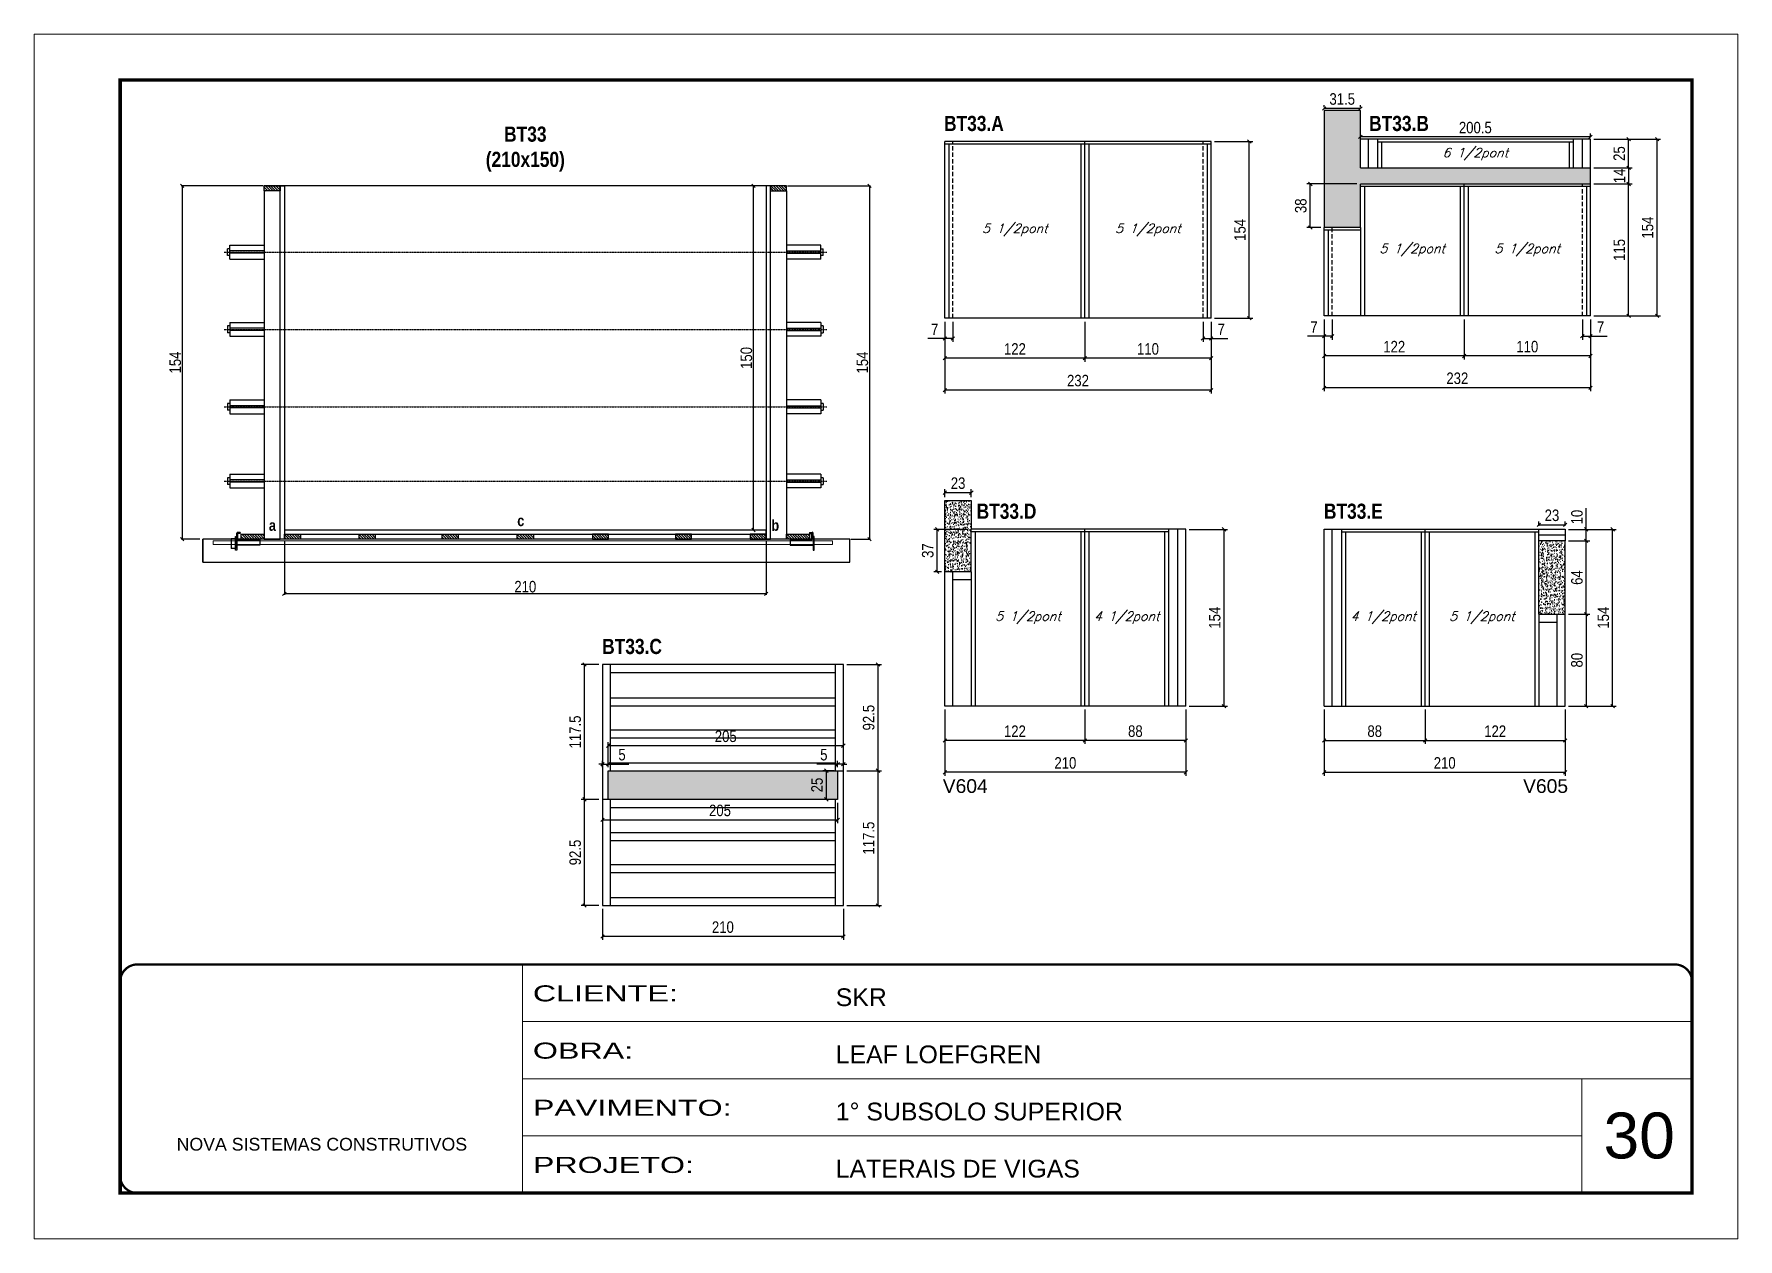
# Model space of a CAD drawing. Extents: x 3309 to 9590, y -2522 to 14608.
# Drawn here: x 4908 to 6393, y 5518 to 6568 of the extents above; entities that cross this region are included whole.
import ezdxf

# ---------------------------------------------------------------- set-up
doc = ezdxf.new("R2010")
doc.units = 0
for name, pattern in [('CONTINUO', [0]), ('DASHED', [0.75, 0.5, -0.25]), ('HIDDEN', [0.375, 0.25, -0.125])]:
    doc.linetypes.add(name, pattern=pattern)
for name, color, linetype in [('5', 5, 'Continuous'), ('barrote', 251, 'Continuous'), ('COTA', 241, 'Continuous'), ('detalhes', 4, 'Continuous'), ('NOMENCLATURA', 7, 'Continuous'), ('Painéis', 200, 'Continuous'), ('presilha', 1, 'Continuous'), ('SARR_2.2x10', 60, 'Continuous'), ('SARR_2.2x7', 40, 'Continuous'), ('SARR_3.5x7', 81, 'Continuous'), ('TENSOR', 3, 'Continuous'), ('texto', 7, 'Continuous')]:
    doc.layers.add(name, color=color, linetype=linetype)
for name, color, linetype, lineweight in [('CARIMBO', 255, 'Continuous', 9), ('CONCRETO', 251, 'Continuous', 25), ('Folhas', 255, 'Continuous', 9), ('SARRAFO DE PRESSAO', 251, 'DASHED', 9), ('SCO-___-LAJ', 2, 'Continuous', 0)]:
    doc.layers.add(name, color=color, linetype=linetype, lineweight=lineweight)
doc.styles.add('ARIAL', font='arial.ttf')
doc.styles.add('COTA TECNICA', font='techl___.ttf', dxfattribs={"height": 10})
doc.styles.add('COTA TECNICA 2X', font='techl___.ttf', dxfattribs={"height": 10})
doc.styles.add('Romans', font='romans.shx')
doc.styles.get("Standard").update_dxf_attribs({"font": 'arial.ttf'})
doc.styles.add('TECNICA', font='techb___.ttf', dxfattribs={"height": 10})
doc.styles.add('Tecnologia', font='')
doc.styles.get('Tecnologia').set_extended_font_data('Forgotten Futurist')
doc.dimstyles.new('PAINEL', dxfattribs={"dimtxt": 10, "dimasz": 3, "dimexe": 3, "dimexo": 3, "dimgap": 3, "dimtad": 1, "dimdec": 1, "dimzin": 12, "dimdsep": 46, "dimtxsty": 'COTA TECNICA', "dimblk1": 'OBLIQUE', "dimblk2": 'OBLIQUE', "dimsah": 1, "dimcen": 0.9, "dimclrd": 4, "dimclre": 4, "dimclrt": 240, "dimadec": 1, "dimazin": 3, "dimtfac": 1, "dimtdec": 1, "dimtmove": 0, "dimatfit": 3, "dimfxl": 1, "dimtolj": 1, "dimtzin": 12, "dimarcsym": 0})
doc.dimstyles.new('SECAO', dxfattribs={"dimscale": 0.333333, "dimtxt": 5, "dimasz": 9, "dimexe": 3, "dimexo": 3, "dimgap": 3, "dimtad": 1, "dimdec": 1, "dimlfac": 0.5, "dimzin": 12, "dimdsep": 46, "dimtxsty": 'COTA TECNICA 2X', "dimblk1": 'OBLIQUE', "dimblk2": 'OBLIQUE', "dimsah": 1, "dimcen": 0.9, "dimclrd": 4, "dimclre": 4, "dimclrt": 240, "dimadec": 1, "dimazin": 3, "dimtfac": 1, "dimtdec": 1, "dimtmove": 0, "dimatfit": 3, "dimfxl": 1, "dimtolj": 1, "dimtzin": 12, "dimarcsym": 0})
pattern_1 = [(135, (38426.7242, -117384.601), (-1.122532015, -1.122532015), [])]
pattern_2 = [(135, (38499.0246, -117384.601), (-1.122532015, -1.122532015), [])]

msp = doc.modelspace()

# ---------------------------------------------------------------- texts
at = {"layer": '5', "linetype": 'Continuous'}
for s, rotation, p in [('V604', 0.00004, (5699.87, 5906.5)), ('V605', 359.99996, (6205.66, 5906.5))]:
    msp.add_text(s, height=12, rotation=rotation, dxfattribs=at).set_placement(p)
at = {"layer": 'CARIMBO', "style": 'ARIAL'}
msp.add_text('30', height=40, dxfattribs=at).set_placement((6275.73, 5587.98))
at = {"layer": 'detalhes', "style": 'TECNICA'}
for s, p in [('a', (5112.54, 6134.93)), ('c', (5329.01, 6139.04)), ('b', (5550.51, 6134.92))]:
    msp.add_text(s, height=9.6, dxfattribs=at).set_placement(p)
at = {"layer": 'NOMENCLATURA', "style": 'TECNICA'}
for s, p in [('BT33.A', (5700.95, 6483.36)), ('BT33.B', (6071.45, 6483.36)), ('BT33.D', (5729.39, 6145.42)), ('BT33.E', (6032.06, 6145.42)), ('BT33.C', (5403, 6027.56))]:
    msp.add_text(s, height=13.2, dxfattribs=at).set_placement(p)
at = {"layer": 'NOMENCLATURA', "insert": (5336.01, 6487.26), "char_height": 13.2, "attachment_point": 2, "style": 'TECNICA'}
msp.add_mtext_dynamic_manual_height_columns('BT33\\P(210x150)', width=300.2766, gutter_width=1, heights=[0], dxfattribs=at)
at = {"layer": 'texto', "color": 2, "char_height": 8, "attachment_point": 5, "style": 'Romans'}
for s, insert in [('{\\Q19;\\C256;6 1/2pont}', (6164.03, 6463.21)), ('{\\Q19;\\C256;5 1/2pont}', (5762.67, 6397.17)), ('{\\Q19;\\C256;5 1/2pont}', (5878.67, 6397.17)), ('{\\Q19;\\C256;5 1/2pont}', (6109.03, 6379.67)), ('{\\Q19;\\C256;5 1/2pont}', (6209.28, 6379.67)), ('{\\Q19;\\C256;5 1/2pont}', (5774.17, 6059.23)), ('{\\Q19;\\C256;4 1/2pont}', (5860.17, 6059.23)), ('{\\Q19;\\C256;4 1/2pont}', (6083.78, 6059.23)), ('{\\Q19;\\C256;5 1/2pont}', (6169.78, 6059.23))]:
    msp.add_mtext(s, dxfattribs=dict(at, insert=insert))

# ---------------------------------------------------------------- blocks, each defined once
blk = doc.blocks.new('9999999999')
at = {"color": 30, "linetype": 'CONTINUO'}
for p, q in [((98564.6, 34230.2), (98564.6, 34429.4)), ((98564.6, 34379.6), (99584, 34379.6)), ((98564.6, 34329.8), (99488, 34329.8)), ((99584, 34329.8), (99488, 34329.8)), ((99488, 34329.8), (99488, 34230.2)), ((98564.6, 34280), (99488, 34280))]:
    blk.add_line(p, q, dxfattribs=at)
at = {"color": 30, "linetype": 'CONTINUO', "const_width": 2}
blk.add_lwpolyline([(99584, 34230.2), (99584, 34414.4, 0.414214), (99569, 34429.4), (98229, 34429.4, 0.414214), (98214, 34414.4), (98214, 34245.2, 0.414214), (98229, 34230.2), (99584, 34230.2)], format="xyb", dxfattribs=at)
at = {"layer": 'Folhas'}
blk.add_lwpolyline([(98139, 34190.2), (99624, 34190.2), (99624, 35240.2), (98139, 35240.2)], close=True, dxfattribs=at)
at = {"layer": 'Folhas', "color": 30, "const_width": 3}
blk.add_lwpolyline([(98214, 34230.2), (99584, 34230.2), (99584, 35200.2), (98214, 35200.2)], close=True, dxfattribs=at)
at = {"color": 7, "linetype": 'Continuous', "ltscale": 5, "style": 'ARIAL'}
for s, height, p in [('SKR', 15.48, (98837.7, 34393.1)), ('LEAF LOEFGREN', 15.483, (98837.7, 34343.3)), ('1° SUBSOLO SUPERIOR', 15.483, (98837.7, 34293.5)), ('NOVA SISTEMAS CONSTRUTIVOS', 11.059, (98263.2, 34267.2)), ('LATERAIS DE VIGAS', 15.483, (98837.7, 34243.7))]:
    blk.add_text(s, height=height, dxfattribs=at).set_placement(p)
at = {"layer": 'Folhas', "color": 7, "style": 'Tecnologia', "width": 1.5}
for s, p in [('CLIENTE:', (98573.7, 34397.2)), ('OBRA:', (98573.7, 34347.3)), ('PAVIMENTO:', (98573.7, 34297.5)), ('PROJETO:', (98573.7, 34247.7))]:
    blk.add_text(s, height=14, dxfattribs=at).set_placement(p)
blk = doc.blocks.new('_Oblique')
at = {"color": 0, "linetype": 'ByBlock', "lineweight": -2}
blk.add_line((-0.5, -0.5), (0.5, 0.5), dxfattribs=at)
blk = doc.blocks.new('*D917')
at = {"layer": 'COTA', "color": 4, "lineweight": -2, "transparency": 16777216}
for p, q in [((5126, 6126.6), (5126, 6079.1)), ((5546, 6126.6), (5546, 6079.1)), ((5546, 6080.1), (5126, 6080.1))]:
    blk.add_line(p, q, dxfattribs=at)
at = {"layer": 'Defpoints', "color": 0, "transparency": 16777216}
for p in [(5126, 6127.6), (5546, 6127.6), (5126, 6080.1)]:
    blk.add_point(p, dxfattribs=at)
at = {"layer": 'COTA', "color": 4, "lineweight": -2, "transparency": 16777216, "xscale": 3, "yscale": 3, "zscale": 3, "rotation": 180}
blk.add_blockref('_Oblique', (5126, 6080.1), dxfattribs=at)
at = {"layer": 'COTA', "color": 4, "lineweight": -2, "transparency": 16777216, "xscale": 3, "yscale": 3, "zscale": 3}
blk.add_blockref('_Oblique', (5546, 6080.1), dxfattribs=at)
at = {"layer": 'COTA', "color": 240, "transparency": 16777216, "insert": (5336, 6086.2), "char_height": 10, "attachment_point": 5, "style": 'COTA TECNICA 2X'}
blk.add_mtext('\\A1;210', dxfattribs=at)
blk = doc.blocks.new('PRESILHA METÁLICA 1')
at = {"layer": 'presilha'}
for p, q in [((0, 13), (6, 13)), ((0, 13), (0, 0)), ((6, 0), (0, 0)), ((6, 15.5), (7.5, 15.5)), ((6, -2.5), (6, 15.5)), ((6, 13), (6, 0)), ((7.5, 10.6), (7.5, 19.9)), ((7.5, 15.5), (7.5, -2.5)), ((37.5, 4.1), (7.5, 4.1)), ((12, 21), (8.6, 21)), ((9, 11.6), (9, 18.9)), ((12, 19.5), (9.6, 19.5)), ((37.5, 11), (9.6, 11)), ((12, 21), (12, 19.5)), ((37.5, 11), (37.5, 4.1)), ((7.5, -2.5), (6, -2.5))]:
    blk.add_line(p, q, dxfattribs=at)
for centre, radius, start, end in [((8.6, 19.9), 1.14, 90, 180), ((9.6, 18.9), 0.57, 90, 180), ((9.6, 11.6), 0.57, 180, 270)]:
    blk.add_arc(centre, radius, start, end, dxfattribs=at)
blk = doc.blocks.new('PRESILHA METÁLICA 2')
at = {"layer": 'presilha'}
for p, q in [((-5.2, 23.5), (-5.2, 22)), ((-5.2, 23.5), (-1.9, 23.5)), ((-0.8, 14.6), (-0.8, 22.4)), ((-30.8, 13.5), (-30.8, 6.6)), ((-30.8, 13.5), (-2.8, 13.5)), ((-30.8, 6.6), (-0.8, 6.6)), ((-5.2, 22), (-2.8, 22)), ((-2.2, 14.1), (-2.2, 21.4)), ((0.8, 18), (-0.8, 18)), ((-0.8, 18), (-0.8, 0)), ((-0.8, 0), (0.8, 0)), ((0.8, 0), (0.8, 18))]:
    blk.add_line(p, q, dxfattribs=at)
for centre, radius, start, end in [((-1.9, 22.4), 1.14, 0, 90), ((-2.8, 21.4), 0.57, 0, 90), ((-2.8, 14.1), 0.57, 270, 0)]:
    blk.add_arc(centre, radius, start, end, dxfattribs=at)
blk = doc.blocks.new('*D918')
at = {"layer": 'COTA', "color": 4, "lineweight": -2, "transparency": 16777216}
for p, q in [((5107.4, 6435.6), (5036, 6435.6)), ((5037, 6435.6), (5037, 6127.6)), ((5052.2, 6127.6), (5036, 6127.6))]:
    blk.add_line(p, q, dxfattribs=at)
at = {"layer": 'Defpoints', "color": 0, "transparency": 16777216}
for p in [(5108.4, 6435.6), (5037, 6127.6), (5053.2, 6127.6)]:
    blk.add_point(p, dxfattribs=at)
at = {"layer": 'COTA', "color": 4, "lineweight": -2, "transparency": 16777216, "xscale": 3, "yscale": 3, "zscale": 3}
for p, rotation in [((5037, 6435.6), 90), ((5037, 6127.6), 270)]:
    blk.add_blockref('_Oblique', p, dxfattribs=dict(at, rotation=rotation))
at = {"layer": 'COTA', "color": 240, "transparency": 16777216, "insert": (5030.9, 6281.6), "char_height": 10, "attachment_point": 5, "rotation": 90, "style": 'COTA TECNICA 2X'}
blk.add_mtext('\\A1;154', dxfattribs=at)
blk = doc.blocks.new('*D919')
at = {"layer": 'COTA', "color": 4, "lineweight": -2, "transparency": 16777216}
for p, q in [((5564.6, 6435.6), (5636.9, 6435.6)), ((5635.9, 6435.6), (5635.9, 6127.6)), ((5619.8, 6127.6), (5636.9, 6127.6))]:
    blk.add_line(p, q, dxfattribs=at)
at = {"layer": 'Defpoints', "color": 0, "transparency": 16777216}
for p in [(5563.6, 6435.6), (5618.8, 6127.6), (5635.9, 6127.6)]:
    blk.add_point(p, dxfattribs=at)
at = {"layer": 'COTA', "color": 4, "lineweight": -2, "transparency": 16777216, "xscale": 3, "yscale": 3, "zscale": 3}
for p, rotation in [((5635.9, 6435.6), 90), ((5635.9, 6127.6), 270)]:
    blk.add_blockref('_Oblique', p, dxfattribs=dict(at, rotation=rotation))
at = {"layer": 'COTA', "color": 240, "transparency": 16777216, "insert": (5629.8, 6281.6), "char_height": 10, "attachment_point": 5, "rotation": 90, "style": 'COTA TECNICA 2X'}
blk.add_mtext('\\A1;154', dxfattribs=at)
blk = doc.blocks.new('*D920')
at = {"layer": 'COTA', "color": 4, "lineweight": -2, "transparency": 16777216}
for p, q in [((5545, 6435.6), (5533.8, 6435.6)), ((5534.8, 6135.6), (5534.8, 6435.6)), ((5545, 6135.6), (5533.8, 6135.6))]:
    blk.add_line(p, q, dxfattribs=at)
at = {"layer": 'Defpoints', "color": 0, "transparency": 16777216}
for p in [(5534.8, 6435.6), (5546, 6435.6), (5546, 6135.6)]:
    blk.add_point(p, dxfattribs=at)
at = {"layer": 'COTA', "color": 4, "lineweight": -2, "transparency": 16777216, "xscale": 3, "yscale": 3, "zscale": 3}
for p, rotation in [((5534.8, 6435.6), 90), ((5534.8, 6135.6), 270)]:
    blk.add_blockref('_Oblique', p, dxfattribs=dict(at, rotation=rotation))
at = {"layer": 'COTA', "color": 240, "transparency": 16777216, "insert": (5528.7, 6285.6), "char_height": 10, "attachment_point": 5, "rotation": 90, "style": 'COTA TECNICA 2X'}
blk.add_mtext('\\A1;150', dxfattribs=at)
blk = doc.blocks.new('*D927')
at = {"layer": 'COTA', "color": 4, "linetype": 'ByBlock', "lineweight": -2, "transparency": 16777216}
for p, q in [((5823.7, 6317.2), (5823.7, 6282.3)), ((5933.7, 6317.2), (5933.7, 6282.3)), ((5933.7, 6285.3), (5823.7, 6285.3))]:
    blk.add_line(p, q, dxfattribs=at)
at = {"layer": 'Defpoints', "color": 0, "linetype": 'ByBlock', "transparency": 16777216}
for p in [(5823.7, 6320.2), (5933.7, 6320.2), (5823.7, 6285.3)]:
    blk.add_point(p, dxfattribs=at)
at = {"layer": 'COTA', "color": 4, "linetype": 'ByBlock', "lineweight": -2, "transparency": 16777216, "xscale": 3, "yscale": 3, "zscale": 3, "rotation": 180}
blk.add_blockref('_Oblique', (5823.7, 6285.3), dxfattribs=at)
at = {"layer": 'COTA', "color": 4, "linetype": 'ByBlock', "lineweight": -2, "transparency": 16777216, "xscale": 3, "yscale": 3, "zscale": 3}
blk.add_blockref('_Oblique', (5933.7, 6285.3), dxfattribs=at)
at = {"layer": 'COTA', "color": 240, "linetype": 'ByBlock', "transparency": 16777216, "insert": (5878.7, 6293.4), "char_height": 10, "attachment_point": 5, "style": 'COTA TECNICA'}
blk.add_mtext('\\A1;110', dxfattribs=at)
blk = doc.blocks.new('*D928')
at = {"layer": 'COTA', "color": 4, "linetype": 'ByBlock', "lineweight": -2, "transparency": 16777216}
for p, q in [((5701.7, 6317.2), (5701.7, 6282.3)), ((5823.7, 6317.2), (5823.7, 6282.3)), ((5823.7, 6285.3), (5701.7, 6285.3))]:
    blk.add_line(p, q, dxfattribs=at)
at = {"layer": 'Defpoints', "color": 0, "linetype": 'ByBlock', "transparency": 16777216}
for p in [(5701.7, 6320.2), (5823.7, 6320.2), (5701.7, 6285.3)]:
    blk.add_point(p, dxfattribs=at)
at = {"layer": 'COTA', "color": 4, "linetype": 'ByBlock', "lineweight": -2, "transparency": 16777216, "xscale": 3, "yscale": 3, "zscale": 3, "rotation": 180}
blk.add_blockref('_Oblique', (5701.7, 6285.3), dxfattribs=at)
at = {"layer": 'COTA', "color": 4, "linetype": 'ByBlock', "lineweight": -2, "transparency": 16777216, "xscale": 3, "yscale": 3, "zscale": 3}
blk.add_blockref('_Oblique', (5823.7, 6285.3), dxfattribs=at)
at = {"layer": 'COTA', "color": 240, "linetype": 'ByBlock', "transparency": 16777216, "insert": (5762.7, 6293.4), "char_height": 10, "attachment_point": 5, "style": 'COTA TECNICA'}
blk.add_mtext('\\A1;122', dxfattribs=at)
blk = doc.blocks.new('*D929')
at = {"layer": 'COTA', "color": 4, "linetype": 'ByBlock', "lineweight": -2, "transparency": 16777216}
for p, q in [((5701.7, 6317.2), (5701.7, 6254.6)), ((5933.7, 6317.2), (5933.7, 6254.6)), ((5933.7, 6257.6), (5701.7, 6257.6))]:
    blk.add_line(p, q, dxfattribs=at)
at = {"layer": 'Defpoints', "color": 0, "linetype": 'ByBlock', "transparency": 16777216}
for p in [(5701.7, 6320.2), (5933.7, 6320.2), (5701.7, 6257.6)]:
    blk.add_point(p, dxfattribs=at)
at = {"layer": 'COTA', "color": 4, "linetype": 'ByBlock', "lineweight": -2, "transparency": 16777216, "xscale": 3, "yscale": 3, "zscale": 3, "rotation": 180}
blk.add_blockref('_Oblique', (5701.7, 6257.6), dxfattribs=at)
at = {"layer": 'COTA', "color": 4, "linetype": 'ByBlock', "lineweight": -2, "transparency": 16777216, "xscale": 3, "yscale": 3, "zscale": 3}
blk.add_blockref('_Oblique', (5933.7, 6257.6), dxfattribs=at)
at = {"layer": 'COTA', "color": 240, "linetype": 'ByBlock', "transparency": 16777216, "insert": (5817.7, 6265.8), "char_height": 10, "attachment_point": 5, "style": 'COTA TECNICA'}
blk.add_mtext('\\A1;232', dxfattribs=at)
blk = doc.blocks.new('*D930')
at = {"layer": 'COTA', "color": 4, "lineweight": -2, "transparency": 16777216}
for p, q in [((5936.7, 6474.2), (5970, 6474.2)), ((5967, 6320.2), (5967, 6474.2)), ((5936.7, 6320.2), (5970, 6320.2))]:
    blk.add_line(p, q, dxfattribs=at)
at = {"layer": 'Defpoints', "color": 0, "transparency": 16777216}
for p in [(5933.7, 6474.2), (5967, 6474.2), (5933.7, 6320.2)]:
    blk.add_point(p, dxfattribs=at)
at = {"layer": 'COTA', "color": 4, "lineweight": -2, "transparency": 16777216, "xscale": 3, "yscale": 3, "zscale": 3}
for p, rotation in [((5967, 6474.2), 90), ((5967, 6320.2), 270)]:
    blk.add_blockref('_Oblique', p, dxfattribs=dict(at, rotation=rotation))
at = {"layer": 'COTA', "color": 240, "transparency": 16777216, "insert": (5958.9, 6397.2), "char_height": 10, "attachment_point": 5, "rotation": 90, "style": 'COTA TECNICA'}
blk.add_mtext('\\A1;154', dxfattribs=at)
blk = doc.blocks.new('*D931')
at = {"layer": 'COTA', "color": 4, "lineweight": -2, "transparency": 16777216}
for p, q in [((5701.7, 6317.2), (5701.7, 6299.5)), ((5708.7, 6317.2), (5708.7, 6299.5)), ((5701.7, 6302.5), (5686.9, 6302.5)), ((5708.7, 6302.5), (5701.7, 6302.5))]:
    blk.add_line(p, q, dxfattribs=at)
at = {"layer": 'Defpoints', "color": 0, "transparency": 16777216}
for p in [(5701.7, 6320.2), (5708.7, 6320.2), (5701.7, 6302.5)]:
    blk.add_point(p, dxfattribs=at)
at = {"layer": 'COTA', "color": 4, "lineweight": -2, "transparency": 16777216, "xscale": 3, "yscale": 3, "zscale": 3, "rotation": 180}
blk.add_blockref('_Oblique', (5701.7, 6302.5), dxfattribs=at)
at = {"layer": 'COTA', "color": 4, "lineweight": -2, "transparency": 16777216, "xscale": 3, "yscale": 3, "zscale": 3}
blk.add_blockref('_Oblique', (5708.7, 6302.5), dxfattribs=at)
at = {"layer": 'COTA', "color": 240, "transparency": 16777216, "insert": (5692.8, 6310.5), "char_height": 10, "attachment_point": 5, "style": 'COTA TECNICA'}
blk.add_mtext('\\A1;7', dxfattribs=at)
blk = doc.blocks.new('*D932')
at = {"layer": 'COTA', "color": 4, "lineweight": -2, "transparency": 16777216}
for p, q in [((5926.7, 6317.2), (5926.7, 6299.5)), ((5933.7, 6317.2), (5933.7, 6299.5)), ((5926.7, 6302.5), (5933.7, 6302.5)), ((5933.7, 6302.5), (5948.4, 6302.5))]:
    blk.add_line(p, q, dxfattribs=at)
at = {"layer": 'Defpoints', "color": 0, "transparency": 16777216}
for p in [(5926.7, 6320.2), (5933.7, 6320.2), (5933.7, 6302.5)]:
    blk.add_point(p, dxfattribs=at)
at = {"layer": 'COTA', "color": 4, "lineweight": -2, "transparency": 16777216, "xscale": 3, "yscale": 3, "zscale": 3, "rotation": 180}
blk.add_blockref('_Oblique', (5926.7, 6302.5), dxfattribs=at)
at = {"layer": 'COTA', "color": 4, "lineweight": -2, "transparency": 16777216, "xscale": 3, "yscale": 3, "zscale": 3}
blk.add_blockref('_Oblique', (5933.7, 6302.5), dxfattribs=at)
at = {"layer": 'COTA', "color": 240, "transparency": 16777216, "insert": (5942.5, 6310.5), "char_height": 10, "attachment_point": 5, "style": 'COTA TECNICA'}
blk.add_mtext('\\A1;7', dxfattribs=at)
blk = doc.blocks.new('*D933')
at = {"layer": 'COTA', "color": 4, "linetype": 'ByBlock', "lineweight": -2, "transparency": 16777216}
for p, q in [((6154.3, 6319.2), (6154.3, 6284.3)), ((6264.3, 6319.2), (6264.3, 6284.3)), ((6264.3, 6287.3), (6154.3, 6287.3))]:
    blk.add_line(p, q, dxfattribs=at)
at = {"layer": 'Defpoints', "color": 0, "linetype": 'ByBlock', "transparency": 16777216}
for p in [(6154.3, 6322.2), (6264.3, 6322.2), (6154.3, 6287.3)]:
    blk.add_point(p, dxfattribs=at)
at = {"layer": 'COTA', "color": 4, "linetype": 'ByBlock', "lineweight": -2, "transparency": 16777216, "xscale": 3, "yscale": 3, "zscale": 3, "rotation": 180}
blk.add_blockref('_Oblique', (6154.3, 6287.3), dxfattribs=at)
at = {"layer": 'COTA', "color": 4, "linetype": 'ByBlock', "lineweight": -2, "transparency": 16777216, "xscale": 3, "yscale": 3, "zscale": 3}
blk.add_blockref('_Oblique', (6264.3, 6287.3), dxfattribs=at)
at = {"layer": 'COTA', "color": 240, "linetype": 'ByBlock', "transparency": 16777216, "insert": (6209.3, 6295.4), "char_height": 10, "attachment_point": 5, "style": 'COTA TECNICA'}
blk.add_mtext('\\A1;110', dxfattribs=at)
blk = doc.blocks.new('*D934')
at = {"layer": 'COTA', "color": 4, "linetype": 'ByBlock', "lineweight": -2, "transparency": 16777216}
for p, q in [((6032.3, 6319.2), (6032.3, 6284.3)), ((6154.3, 6319.2), (6154.3, 6284.3)), ((6154.3, 6287.3), (6032.3, 6287.3))]:
    blk.add_line(p, q, dxfattribs=at)
at = {"layer": 'Defpoints', "color": 0, "linetype": 'ByBlock', "transparency": 16777216}
for p in [(6032.3, 6322.2), (6154.3, 6322.2), (6032.3, 6287.3)]:
    blk.add_point(p, dxfattribs=at)
at = {"layer": 'COTA', "color": 4, "linetype": 'ByBlock', "lineweight": -2, "transparency": 16777216, "xscale": 3, "yscale": 3, "zscale": 3, "rotation": 180}
blk.add_blockref('_Oblique', (6032.3, 6287.3), dxfattribs=at)
at = {"layer": 'COTA', "color": 4, "linetype": 'ByBlock', "lineweight": -2, "transparency": 16777216, "xscale": 3, "yscale": 3, "zscale": 3}
blk.add_blockref('_Oblique', (6154.3, 6287.3), dxfattribs=at)
at = {"layer": 'COTA', "color": 240, "linetype": 'ByBlock', "transparency": 16777216, "insert": (6093.3, 6295.4), "char_height": 10, "attachment_point": 5, "style": 'COTA TECNICA'}
blk.add_mtext('\\A1;122', dxfattribs=at)
blk = doc.blocks.new('*D935')
at = {"layer": 'COTA', "color": 4, "linetype": 'ByBlock', "lineweight": -2, "transparency": 16777216}
for p, q in [((6032.3, 6319.2), (6032.3, 6256.6)), ((6264.3, 6319.2), (6264.3, 6256.6)), ((6264.3, 6259.6), (6032.3, 6259.6))]:
    blk.add_line(p, q, dxfattribs=at)
at = {"layer": 'Defpoints', "color": 0, "linetype": 'ByBlock', "transparency": 16777216}
for p in [(6032.3, 6322.2), (6264.3, 6322.2), (6032.3, 6259.6)]:
    blk.add_point(p, dxfattribs=at)
at = {"layer": 'COTA', "color": 4, "linetype": 'ByBlock', "lineweight": -2, "transparency": 16777216, "xscale": 3, "yscale": 3, "zscale": 3, "rotation": 180}
blk.add_blockref('_Oblique', (6032.3, 6259.6), dxfattribs=at)
at = {"layer": 'COTA', "color": 4, "linetype": 'ByBlock', "lineweight": -2, "transparency": 16777216, "xscale": 3, "yscale": 3, "zscale": 3}
blk.add_blockref('_Oblique', (6264.3, 6259.6), dxfattribs=at)
at = {"layer": 'COTA', "color": 240, "linetype": 'ByBlock', "transparency": 16777216, "insert": (6148.3, 6267.8), "char_height": 10, "attachment_point": 5, "style": 'COTA TECNICA'}
blk.add_mtext('\\A1;232', dxfattribs=at)
blk = doc.blocks.new('*D936')
at = {"layer": 'COTA', "color": 4, "lineweight": -2, "transparency": 16777216}
for p, q in [((6267.3, 6437.2), (6300.6, 6437.2)), ((6297.6, 6322.2), (6297.6, 6437.2)), ((6267.3, 6322.2), (6300.6, 6322.2))]:
    blk.add_line(p, q, dxfattribs=at)
at = {"layer": 'Defpoints', "color": 0, "transparency": 16777216}
for p in [(6264.3, 6437.2), (6297.6, 6437.2), (6264.3, 6322.2)]:
    blk.add_point(p, dxfattribs=at)
at = {"layer": 'COTA', "color": 4, "lineweight": -2, "transparency": 16777216, "xscale": 3, "yscale": 3, "zscale": 3}
for p, rotation in [((6297.6, 6437.2), 90), ((6297.6, 6322.2), 270)]:
    blk.add_blockref('_Oblique', p, dxfattribs=dict(at, rotation=rotation))
at = {"layer": 'COTA', "color": 240, "transparency": 16777216, "insert": (6289.5, 6379.7), "char_height": 10, "attachment_point": 5, "rotation": 90, "style": 'COTA TECNICA'}
blk.add_mtext('\\A1;115', dxfattribs=at)
blk = doc.blocks.new('*D937')
at = {"layer": 'COTA', "color": 4, "lineweight": -2, "transparency": 16777216}
for p, q in [((6032.3, 6319.2), (6032.3, 6301.5)), ((6039.3, 6319.2), (6039.3, 6301.5)), ((6032.3, 6304.5), (6017.6, 6304.5)), ((6039.3, 6304.5), (6032.3, 6304.5))]:
    blk.add_line(p, q, dxfattribs=at)
at = {"layer": 'Defpoints', "color": 0, "transparency": 16777216}
for p in [(6032.3, 6322.2), (6039.3, 6322.2), (6032.3, 6304.5)]:
    blk.add_point(p, dxfattribs=at)
at = {"layer": 'COTA', "color": 4, "lineweight": -2, "transparency": 16777216, "xscale": 3, "yscale": 3, "zscale": 3, "rotation": 180}
blk.add_blockref('_Oblique', (6032.3, 6304.5), dxfattribs=at)
at = {"layer": 'COTA', "color": 4, "lineweight": -2, "transparency": 16777216, "xscale": 3, "yscale": 3, "zscale": 3}
blk.add_blockref('_Oblique', (6039.3, 6304.5), dxfattribs=at)
at = {"layer": 'COTA', "color": 240, "transparency": 16777216, "insert": (6023.4, 6312.5), "char_height": 10, "attachment_point": 5, "style": 'COTA TECNICA'}
blk.add_mtext('\\A1;7', dxfattribs=at)
blk = doc.blocks.new('*D938')
at = {"layer": 'COTA', "color": 4, "lineweight": -2, "transparency": 16777216}
for p, q in [((6257.3, 6319.2), (6257.3, 6301.5)), ((6264.3, 6319.2), (6264.3, 6301.5)), ((6257.3, 6304.5), (6264.3, 6304.5)), ((6264.3, 6304.5), (6279, 6304.5))]:
    blk.add_line(p, q, dxfattribs=at)
at = {"layer": 'Defpoints', "color": 0, "transparency": 16777216}
for p in [(6257.3, 6322.2), (6264.3, 6322.2), (6264.3, 6304.5)]:
    blk.add_point(p, dxfattribs=at)
at = {"layer": 'COTA', "color": 4, "lineweight": -2, "transparency": 16777216, "xscale": 3, "yscale": 3, "zscale": 3, "rotation": 180}
blk.add_blockref('_Oblique', (6257.3, 6304.5), dxfattribs=at)
at = {"layer": 'COTA', "color": 4, "lineweight": -2, "transparency": 16777216, "xscale": 3, "yscale": 3, "zscale": 3}
blk.add_blockref('_Oblique', (6264.3, 6304.5), dxfattribs=at)
at = {"layer": 'COTA', "color": 240, "transparency": 16777216, "insert": (6273.1, 6312.5), "char_height": 10, "attachment_point": 5, "style": 'COTA TECNICA'}
blk.add_mtext('\\A1;7', dxfattribs=at)
blk = doc.blocks.new('*D939')
at = {"layer": 'COTA', "color": 4, "lineweight": -2, "transparency": 16777216}
for p, q in [((6267.3, 6451.2), (6300.6, 6451.2)), ((6297.6, 6451.2), (6297.6, 6437.2)), ((6267.3, 6437.2), (6300.6, 6437.2))]:
    blk.add_line(p, q, dxfattribs=at)
at = {"layer": 'Defpoints', "color": 0, "transparency": 16777216}
for p in [(6264.3, 6451.2), (6264.3, 6437.2), (6297.6, 6437.2)]:
    blk.add_point(p, dxfattribs=at)
at = {"layer": 'COTA', "color": 4, "lineweight": -2, "transparency": 16777216, "xscale": 3, "yscale": 3, "zscale": 3}
for p, rotation in [((6297.6, 6451.2), 90), ((6297.6, 6437.2), 270)]:
    blk.add_blockref('_Oblique', p, dxfattribs=dict(at, rotation=rotation))
at = {"layer": 'COTA', "color": 240, "transparency": 16777216, "insert": (6289.6, 6444.2), "char_height": 10, "attachment_point": 5, "rotation": 90, "style": 'COTA TECNICA'}
blk.add_mtext('\\A1;14', dxfattribs=at)
blk = doc.blocks.new('*D940')
at = {"layer": 'COTA', "color": 4, "lineweight": -2, "transparency": 16777216}
for p, q in [((6267.3, 6476.2), (6300.6, 6476.2)), ((6297.6, 6451.2), (6297.6, 6476.2)), ((6267.3, 6451.2), (6300.6, 6451.2))]:
    blk.add_line(p, q, dxfattribs=at)
at = {"layer": 'Defpoints', "color": 0, "transparency": 16777216}
for p in [(6264.3, 6476.2), (6297.6, 6476.2), (6264.3, 6451.2)]:
    blk.add_point(p, dxfattribs=at)
at = {"layer": 'COTA', "color": 4, "lineweight": -2, "transparency": 16777216, "xscale": 3, "yscale": 3, "zscale": 3}
for p, rotation in [((6297.6, 6476.2), 90), ((6297.6, 6451.2), 270)]:
    blk.add_blockref('_Oblique', p, dxfattribs=dict(at, rotation=rotation))
at = {"layer": 'COTA', "color": 240, "transparency": 16777216, "insert": (6289.5, 6463.7), "char_height": 10, "attachment_point": 5, "rotation": 90, "style": 'COTA TECNICA'}
blk.add_mtext('\\A1;25', dxfattribs=at)
blk = doc.blocks.new('*D941')
at = {"layer": 'COTA', "color": 4, "lineweight": -2, "transparency": 16777216}
for p, q in [((6267.3, 6476.2), (6325.4, 6476.2)), ((6322.4, 6322.2), (6322.4, 6476.2)), ((6267.3, 6322.2), (6325.4, 6322.2))]:
    blk.add_line(p, q, dxfattribs=at)
at = {"layer": 'Defpoints', "color": 0, "transparency": 16777216}
for p in [(6264.3, 6476.2), (6322.4, 6476.2), (6264.3, 6322.2)]:
    blk.add_point(p, dxfattribs=at)
at = {"layer": 'COTA', "color": 4, "lineweight": -2, "transparency": 16777216, "xscale": 3, "yscale": 3, "zscale": 3}
for p, rotation in [((6322.4, 6476.2), 90), ((6322.4, 6322.2), 270)]:
    blk.add_blockref('_Oblique', p, dxfattribs=dict(at, rotation=rotation))
at = {"layer": 'COTA', "color": 240, "transparency": 16777216, "insert": (6314.2, 6399.2), "char_height": 10, "attachment_point": 5, "rotation": 90, "style": 'COTA TECNICA'}
blk.add_mtext('\\A1;154', dxfattribs=at)
blk = doc.blocks.new('*D942')
at = {"layer": 'COTA', "color": 4, "lineweight": -2, "transparency": 16777216}
for p, q in [((6063.8, 6479.2), (6063.8, 6481.2)), ((6264.3, 6478.2), (6063.8, 6478.2)), ((6264.3, 6479.2), (6264.3, 6481.2))]:
    blk.add_line(p, q, dxfattribs=at)
at = {"layer": 'Defpoints', "color": 0, "transparency": 16777216}
for p in [(6063.8, 6478.2), (6063.8, 6476.2), (6264.3, 6476.2)]:
    blk.add_point(p, dxfattribs=at)
at = {"layer": 'COTA', "color": 4, "lineweight": -2, "transparency": 16777216, "xscale": 3, "yscale": 3, "zscale": 3, "rotation": 180}
blk.add_blockref('_Oblique', (6063.8, 6478.2), dxfattribs=at)
at = {"layer": 'COTA', "color": 4, "lineweight": -2, "transparency": 16777216, "xscale": 3, "yscale": 3, "zscale": 3}
blk.add_blockref('_Oblique', (6264.3, 6478.2), dxfattribs=at)
at = {"layer": 'COTA', "color": 240, "transparency": 16777216, "insert": (6164, 6486.3), "char_height": 10, "attachment_point": 5, "style": 'COTA TECNICA'}
blk.add_mtext('\\A1;200.5', dxfattribs=at)
blk = doc.blocks.new('*D943')
at = {"layer": 'COTA', "color": 4, "lineweight": -2, "transparency": 16777216}
for p, q in [((6060.8, 6437.2), (6017.2, 6437.2)), ((6020.2, 6399.2), (6020.2, 6437.2)), ((6029.3, 6399.2), (6017.2, 6399.2))]:
    blk.add_line(p, q, dxfattribs=at)
at = {"layer": 'Defpoints', "color": 0, "transparency": 16777216}
for p in [(6020.2, 6437.2), (6063.8, 6437.2), (6032.3, 6399.2)]:
    blk.add_point(p, dxfattribs=at)
at = {"layer": 'COTA', "color": 4, "lineweight": -2, "transparency": 16777216, "xscale": 3, "yscale": 3, "zscale": 3}
for p, rotation in [((6020.2, 6437.2), 90), ((6020.2, 6399.2), 270)]:
    blk.add_blockref('_Oblique', p, dxfattribs=dict(at, rotation=rotation))
at = {"layer": 'COTA', "color": 240, "transparency": 16777216, "insert": (6011.9, 6418.2), "char_height": 10, "attachment_point": 5, "rotation": 90, "style": 'COTA TECNICA'}
blk.add_mtext('\\A1;38', dxfattribs=at)
blk = doc.blocks.new('*D944')
at = {"layer": 'COTA', "color": 4, "lineweight": -2, "transparency": 16777216}
for p, q in [((6032.3, 6504.2), (6032.3, 6506)), ((6063.8, 6504.2), (6063.8, 6506)), ((6063.8, 6503), (6032.3, 6503))]:
    blk.add_line(p, q, dxfattribs=at)
at = {"layer": 'Defpoints', "color": 0, "transparency": 16777216}
for p in [(6032.3, 6503), (6032.3, 6501.2), (6063.8, 6501.2)]:
    blk.add_point(p, dxfattribs=at)
at = {"layer": 'COTA', "color": 4, "lineweight": -2, "transparency": 16777216, "xscale": 3, "yscale": 3, "zscale": 3, "rotation": 180}
blk.add_blockref('_Oblique', (6032.3, 6503), dxfattribs=at)
at = {"layer": 'COTA', "color": 4, "lineweight": -2, "transparency": 16777216, "xscale": 3, "yscale": 3, "zscale": 3}
blk.add_blockref('_Oblique', (6063.8, 6503), dxfattribs=at)
at = {"layer": 'COTA', "color": 240, "transparency": 16777216, "insert": (6048, 6511.2), "char_height": 10, "attachment_point": 5, "style": 'COTA TECNICA'}
blk.add_mtext('\\A1;31.5', dxfattribs=at)
blk = doc.blocks.new('*D945')
at = {"layer": 'COTA', "color": 4, "linetype": 'ByBlock', "lineweight": -2, "transparency": 16777216}
for p, q in [((5823.7, 5979.2), (5823.7, 5949.2)), ((5911.7, 5979.2), (5911.7, 5949.2)), ((5911.7, 5952.2), (5823.7, 5952.2))]:
    blk.add_line(p, q, dxfattribs=at)
at = {"layer": 'Defpoints', "color": 0, "linetype": 'ByBlock', "transparency": 16777216}
for p in [(5823.7, 5982.2), (5911.7, 5982.2), (5823.7, 5952.2)]:
    blk.add_point(p, dxfattribs=at)
at = {"layer": 'COTA', "color": 4, "linetype": 'ByBlock', "lineweight": -2, "transparency": 16777216, "xscale": 3, "yscale": 3, "zscale": 3, "rotation": 180}
blk.add_blockref('_Oblique', (5823.7, 5952.2), dxfattribs=at)
at = {"layer": 'COTA', "color": 4, "linetype": 'ByBlock', "lineweight": -2, "transparency": 16777216, "xscale": 3, "yscale": 3, "zscale": 3}
blk.add_blockref('_Oblique', (5911.7, 5952.2), dxfattribs=at)
at = {"layer": 'COTA', "color": 240, "linetype": 'ByBlock', "transparency": 16777216, "insert": (5867.7, 5960.3), "char_height": 10, "attachment_point": 5, "style": 'COTA TECNICA'}
blk.add_mtext('\\A1;88', dxfattribs=at)
blk = doc.blocks.new('*D946')
at = {"layer": 'COTA', "color": 4, "linetype": 'ByBlock', "lineweight": -2, "transparency": 16777216}
for p, q in [((5701.7, 5979.2), (5701.7, 5949.2)), ((5823.7, 5979.2), (5823.7, 5949.2)), ((5823.7, 5952.2), (5701.7, 5952.2))]:
    blk.add_line(p, q, dxfattribs=at)
at = {"layer": 'Defpoints', "color": 0, "linetype": 'ByBlock', "transparency": 16777216}
for p in [(5701.7, 5982.2), (5823.7, 5982.2), (5701.7, 5952.2)]:
    blk.add_point(p, dxfattribs=at)
at = {"layer": 'COTA', "color": 4, "linetype": 'ByBlock', "lineweight": -2, "transparency": 16777216, "xscale": 3, "yscale": 3, "zscale": 3, "rotation": 180}
blk.add_blockref('_Oblique', (5701.7, 5952.2), dxfattribs=at)
at = {"layer": 'COTA', "color": 4, "linetype": 'ByBlock', "lineweight": -2, "transparency": 16777216, "xscale": 3, "yscale": 3, "zscale": 3}
blk.add_blockref('_Oblique', (5823.7, 5952.2), dxfattribs=at)
at = {"layer": 'COTA', "color": 240, "linetype": 'ByBlock', "transparency": 16777216, "insert": (5762.7, 5960.3), "char_height": 10, "attachment_point": 5, "style": 'COTA TECNICA'}
blk.add_mtext('\\A1;122', dxfattribs=at)
blk = doc.blocks.new('*D947')
at = {"layer": 'COTA', "color": 4, "linetype": 'ByBlock', "lineweight": -2, "transparency": 16777216}
for p, q in [((5701.7, 5979.2), (5701.7, 5921.5)), ((5911.7, 5979.2), (5911.7, 5921.5)), ((5911.7, 5924.5), (5701.7, 5924.5))]:
    blk.add_line(p, q, dxfattribs=at)
at = {"layer": 'Defpoints', "color": 0, "linetype": 'ByBlock', "transparency": 16777216}
for p in [(5701.7, 5982.2), (5911.7, 5982.2), (5701.7, 5924.5)]:
    blk.add_point(p, dxfattribs=at)
at = {"layer": 'COTA', "color": 4, "linetype": 'ByBlock', "lineweight": -2, "transparency": 16777216, "xscale": 3, "yscale": 3, "zscale": 3, "rotation": 180}
blk.add_blockref('_Oblique', (5701.7, 5924.5), dxfattribs=at)
at = {"layer": 'COTA', "color": 4, "linetype": 'ByBlock', "lineweight": -2, "transparency": 16777216, "xscale": 3, "yscale": 3, "zscale": 3}
blk.add_blockref('_Oblique', (5911.7, 5924.5), dxfattribs=at)
at = {"layer": 'COTA', "color": 240, "linetype": 'ByBlock', "transparency": 16777216, "insert": (5806.7, 5932.6), "char_height": 10, "attachment_point": 5, "style": 'COTA TECNICA'}
blk.add_mtext('\\A1;210', dxfattribs=at)
blk = doc.blocks.new('*D948')
at = {"layer": 'COTA', "color": 4, "lineweight": -2, "transparency": 16777216}
for p, q in [((5914.7, 6136.2), (5948, 6136.2)), ((5945, 5982.2), (5945, 6136.2)), ((5914.7, 5982.2), (5948, 5982.2))]:
    blk.add_line(p, q, dxfattribs=at)
at = {"layer": 'Defpoints', "color": 0, "transparency": 16777216}
for p in [(5911.7, 6136.2), (5945, 6136.2), (5911.7, 5982.2)]:
    blk.add_point(p, dxfattribs=at)
at = {"layer": 'COTA', "color": 4, "lineweight": -2, "transparency": 16777216, "xscale": 3, "yscale": 3, "zscale": 3}
for p, rotation in [((5945, 6136.2), 90), ((5945, 5982.2), 270)]:
    blk.add_blockref('_Oblique', p, dxfattribs=dict(at, rotation=rotation))
at = {"layer": 'COTA', "color": 240, "transparency": 16777216, "insert": (5936.9, 6059.2), "char_height": 10, "attachment_point": 5, "rotation": 90, "style": 'COTA TECNICA'}
blk.add_mtext('\\A1;154', dxfattribs=at)
blk = doc.blocks.new('*D949')
at = {"layer": 'COTA', "color": 4, "lineweight": -2, "transparency": 16777216}
for p, q in [((5721.7, 6136.2), (5692, 6136.2)), ((5695, 6099.2), (5695, 6136.2)), ((5698.7, 6099.2), (5692, 6099.2))]:
    blk.add_line(p, q, dxfattribs=at)
at = {"layer": 'Defpoints', "color": 0, "transparency": 16777216}
for p in [(5695, 6136.2), (5724.7, 6136.2), (5701.7, 6099.2)]:
    blk.add_point(p, dxfattribs=at)
at = {"layer": 'COTA', "color": 4, "lineweight": -2, "transparency": 16777216, "xscale": 3, "yscale": 3, "zscale": 3}
for p, rotation in [((5695, 6136.2), 90), ((5695, 6099.2), 270)]:
    blk.add_blockref('_Oblique', p, dxfattribs=dict(at, rotation=rotation))
at = {"layer": 'COTA', "color": 240, "transparency": 16777216, "insert": (5686.8, 6117.7), "char_height": 10, "attachment_point": 5, "rotation": 90, "style": 'COTA TECNICA'}
blk.add_mtext('\\A1;37', dxfattribs=at)
blk = doc.blocks.new('*D950')
at = {"layer": 'COTA', "color": 4, "lineweight": -2, "transparency": 16777216}
for p, q in [((5701.7, 6164.2), (5701.7, 6171.2)), ((5701.7, 6168.2), (5724.7, 6168.2)), ((5724.7, 6164.2), (5724.7, 6171.2))]:
    blk.add_line(p, q, dxfattribs=at)
at = {"layer": 'Defpoints', "color": 0, "transparency": 16777216}
for p in [(5724.7, 6168.2), (5701.7, 6161.2), (5724.7, 6161.2)]:
    blk.add_point(p, dxfattribs=at)
at = {"layer": 'COTA', "color": 4, "lineweight": -2, "transparency": 16777216, "xscale": 3, "yscale": 3, "zscale": 3, "rotation": 180}
blk.add_blockref('_Oblique', (5701.7, 6168.2), dxfattribs=at)
at = {"layer": 'COTA', "color": 4, "lineweight": -2, "transparency": 16777216, "xscale": 3, "yscale": 3, "zscale": 3}
blk.add_blockref('_Oblique', (5724.7, 6168.2), dxfattribs=at)
at = {"layer": 'COTA', "color": 240, "transparency": 16777216, "insert": (5713.2, 6176.4), "char_height": 10, "attachment_point": 5, "style": 'COTA TECNICA'}
blk.add_mtext('\\A1;23', dxfattribs=at)
blk = doc.blocks.new('*D951')
at = {"layer": 'COTA', "color": 4, "linetype": 'ByBlock', "lineweight": -2, "transparency": 16777216}
for p, q in [((6032.3, 5979.2), (6032.3, 5949.2)), ((6120.3, 5979.2), (6120.3, 5949.2)), ((6032.3, 5952.2), (6120.3, 5952.2))]:
    blk.add_line(p, q, dxfattribs=at)
at = {"layer": 'Defpoints', "color": 0, "linetype": 'ByBlock', "transparency": 16777216}
for p in [(6032.3, 5982.2), (6120.3, 5982.2), (6120.3, 5952.2)]:
    blk.add_point(p, dxfattribs=at)
at = {"layer": 'COTA', "color": 4, "linetype": 'ByBlock', "lineweight": -2, "transparency": 16777216, "xscale": 3, "yscale": 3, "zscale": 3, "rotation": 180}
blk.add_blockref('_Oblique', (6032.3, 5952.2), dxfattribs=at)
at = {"layer": 'COTA', "color": 4, "linetype": 'ByBlock', "lineweight": -2, "transparency": 16777216, "xscale": 3, "yscale": 3, "zscale": 3}
blk.add_blockref('_Oblique', (6120.3, 5952.2), dxfattribs=at)
at = {"layer": 'COTA', "color": 240, "linetype": 'ByBlock', "transparency": 16777216, "insert": (6076.3, 5960.3), "char_height": 10, "attachment_point": 5, "style": 'COTA TECNICA'}
blk.add_mtext('\\A1;88', dxfattribs=at)
blk = doc.blocks.new('*D952')
at = {"layer": 'COTA', "color": 4, "linetype": 'ByBlock', "lineweight": -2, "transparency": 16777216}
for p, q in [((6120.3, 5979.2), (6120.3, 5949.2)), ((6242.3, 5979.2), (6242.3, 5949.2)), ((6120.3, 5952.2), (6242.3, 5952.2))]:
    blk.add_line(p, q, dxfattribs=at)
at = {"layer": 'Defpoints', "color": 0, "linetype": 'ByBlock', "transparency": 16777216}
for p in [(6120.3, 5982.2), (6242.3, 5982.2), (6242.3, 5952.2)]:
    blk.add_point(p, dxfattribs=at)
at = {"layer": 'COTA', "color": 4, "linetype": 'ByBlock', "lineweight": -2, "transparency": 16777216, "xscale": 3, "yscale": 3, "zscale": 3, "rotation": 180}
blk.add_blockref('_Oblique', (6120.3, 5952.2), dxfattribs=at)
at = {"layer": 'COTA', "color": 4, "linetype": 'ByBlock', "lineweight": -2, "transparency": 16777216, "xscale": 3, "yscale": 3, "zscale": 3}
blk.add_blockref('_Oblique', (6242.3, 5952.2), dxfattribs=at)
at = {"layer": 'COTA', "color": 240, "linetype": 'ByBlock', "transparency": 16777216, "insert": (6181.3, 5960.3), "char_height": 10, "attachment_point": 5, "style": 'COTA TECNICA'}
blk.add_mtext('\\A1;122', dxfattribs=at)
blk = doc.blocks.new('*D953')
at = {"layer": 'COTA', "color": 4, "linetype": 'ByBlock', "lineweight": -2, "transparency": 16777216}
for p, q in [((6032.3, 5979.2), (6032.3, 5921.5)), ((6242.3, 5979.2), (6242.3, 5921.5)), ((6032.3, 5924.5), (6242.3, 5924.5))]:
    blk.add_line(p, q, dxfattribs=at)
at = {"layer": 'Defpoints', "color": 0, "linetype": 'ByBlock', "transparency": 16777216}
for p in [(6032.3, 5982.2), (6242.3, 5982.2), (6242.3, 5924.5)]:
    blk.add_point(p, dxfattribs=at)
at = {"layer": 'COTA', "color": 4, "linetype": 'ByBlock', "lineweight": -2, "transparency": 16777216, "xscale": 3, "yscale": 3, "zscale": 3, "rotation": 180}
blk.add_blockref('_Oblique', (6032.3, 5924.5), dxfattribs=at)
at = {"layer": 'COTA', "color": 4, "linetype": 'ByBlock', "lineweight": -2, "transparency": 16777216, "xscale": 3, "yscale": 3, "zscale": 3}
blk.add_blockref('_Oblique', (6242.3, 5924.5), dxfattribs=at)
at = {"layer": 'COTA', "color": 240, "linetype": 'ByBlock', "transparency": 16777216, "insert": (6137.3, 5932.6), "char_height": 10, "attachment_point": 5, "style": 'COTA TECNICA'}
blk.add_mtext('\\A1;210', dxfattribs=at)
blk = doc.blocks.new('*D954')
at = {"layer": 'COTA', "color": 4, "lineweight": -2, "transparency": 16777216}
for p, q in [((6245.3, 6136.2), (6286.7, 6136.2)), ((6283.7, 5982.2), (6283.7, 6136.2)), ((6245.3, 5982.2), (6286.7, 5982.2))]:
    blk.add_line(p, q, dxfattribs=at)
at = {"layer": 'Defpoints', "color": 0, "transparency": 16777216}
for p in [(6242.3, 6136.2), (6283.7, 6136.2), (6242.3, 5982.2)]:
    blk.add_point(p, dxfattribs=at)
at = {"layer": 'COTA', "color": 4, "lineweight": -2, "transparency": 16777216, "xscale": 3, "yscale": 3, "zscale": 3}
for p, rotation in [((6283.7, 6136.2), 90), ((6283.7, 5982.2), 270)]:
    blk.add_blockref('_Oblique', p, dxfattribs=dict(at, rotation=rotation))
at = {"layer": 'COTA', "color": 240, "transparency": 16777216, "insert": (6275.6, 6059.2), "char_height": 10, "attachment_point": 5, "rotation": 90, "style": 'COTA TECNICA'}
blk.add_mtext('\\A1;154', dxfattribs=at)
blk = doc.blocks.new('*D955')
at = {"layer": 'COTA', "color": 4, "lineweight": -2, "transparency": 16777216}
for p, q in [((6245.3, 6062.2), (6263.7, 6062.2)), ((6260.7, 6062.2), (6260.7, 5982.2)), ((6245.3, 5982.2), (6263.7, 5982.2))]:
    blk.add_line(p, q, dxfattribs=at)
at = {"layer": 'Defpoints', "color": 0, "transparency": 16777216}
for p in [(6242.3, 6062.2), (6242.3, 5982.2), (6260.7, 5982.2)]:
    blk.add_point(p, dxfattribs=at)
at = {"layer": 'COTA', "color": 4, "lineweight": -2, "transparency": 16777216, "xscale": 3, "yscale": 3, "zscale": 3}
for p, rotation in [((6260.7, 6062.2), 90), ((6260.7, 5982.2), 270)]:
    blk.add_blockref('_Oblique', p, dxfattribs=dict(at, rotation=rotation))
at = {"layer": 'COTA', "color": 240, "transparency": 16777216, "insert": (6252.6, 6022.2), "char_height": 10, "attachment_point": 5, "rotation": 90, "style": 'COTA TECNICA'}
blk.add_mtext('\\A1;80', dxfattribs=at)
blk = doc.blocks.new('*D956')
at = {"layer": 'COTA', "color": 4, "lineweight": -2, "transparency": 16777216}
for p, q in [((6245.3, 6126.2), (6263.7, 6126.2)), ((6260.7, 6062.2), (6260.7, 6126.2)), ((6245.3, 6062.2), (6263.7, 6062.2))]:
    blk.add_line(p, q, dxfattribs=at)
at = {"layer": 'Defpoints', "color": 0, "transparency": 16777216}
for p in [(6242.3, 6126.2), (6260.7, 6126.2), (6242.3, 6062.2)]:
    blk.add_point(p, dxfattribs=at)
at = {"layer": 'COTA', "color": 4, "lineweight": -2, "transparency": 16777216, "xscale": 3, "yscale": 3, "zscale": 3}
for p, rotation in [((6260.7, 6126.2), 90), ((6260.7, 6062.2), 270)]:
    blk.add_blockref('_Oblique', p, dxfattribs=dict(at, rotation=rotation))
at = {"layer": 'COTA', "color": 240, "transparency": 16777216, "insert": (6252.6, 6094.2), "char_height": 10, "attachment_point": 5, "rotation": 90, "style": 'COTA TECNICA'}
blk.add_mtext('\\A1;64', dxfattribs=at)
blk = doc.blocks.new('*D957')
at = {"layer": 'COTA', "color": 4, "lineweight": -2, "transparency": 16777216}
for p, q in [((6260.7, 6136.2), (6260.7, 6154.7)), ((6245.3, 6136.2), (6263.7, 6136.2)), ((6260.7, 6126.2), (6260.7, 6136.2)), ((6245.3, 6126.2), (6263.7, 6126.2))]:
    blk.add_line(p, q, dxfattribs=at)
at = {"layer": 'Defpoints', "color": 0, "transparency": 16777216}
for p in [(6242.3, 6136.2), (6260.7, 6136.2), (6242.3, 6126.2)]:
    blk.add_point(p, dxfattribs=at)
at = {"layer": 'COTA', "color": 4, "lineweight": -2, "transparency": 16777216, "xscale": 3, "yscale": 3, "zscale": 3}
for p, rotation in [((6260.7, 6136.2), 90), ((6260.7, 6126.2), 270)]:
    blk.add_blockref('_Oblique', p, dxfattribs=dict(at, rotation=rotation))
at = {"layer": 'COTA', "color": 240, "transparency": 16777216, "insert": (6252.6, 6146.9), "char_height": 10, "attachment_point": 5, "rotation": 90, "style": 'COTA TECNICA'}
blk.add_mtext('\\A1;10', dxfattribs=at)
blk = doc.blocks.new('*D958')
at = {"layer": 'COTA', "color": 4, "lineweight": -2, "transparency": 16777216}
for p, q in [((6219.3, 6139.2), (6219.3, 6143.2)), ((6219.3, 6140.2), (6242.3, 6140.2)), ((6242.3, 6139.2), (6242.3, 6143.2))]:
    blk.add_line(p, q, dxfattribs=at)
at = {"layer": 'Defpoints', "color": 0, "transparency": 16777216}
for p in [(6219.3, 6136.2), (6242.3, 6140.2), (6242.3, 6136.2)]:
    blk.add_point(p, dxfattribs=at)
at = {"layer": 'COTA', "color": 4, "lineweight": -2, "transparency": 16777216, "xscale": 3, "yscale": 3, "zscale": 3, "rotation": 180}
blk.add_blockref('_Oblique', (6219.3, 6140.2), dxfattribs=at)
at = {"layer": 'COTA', "color": 4, "lineweight": -2, "transparency": 16777216, "xscale": 3, "yscale": 3, "zscale": 3}
blk.add_blockref('_Oblique', (6242.3, 6140.2), dxfattribs=at)
at = {"layer": 'COTA', "color": 240, "transparency": 16777216, "insert": (6230.8, 6148.4), "char_height": 10, "attachment_point": 5, "style": 'COTA TECNICA'}
blk.add_mtext('\\A1;23', dxfattribs=at)
blk = doc.blocks.new('*D959')
at = {"layer": 'COTA', "color": 4, "lineweight": -2, "transparency": 16777216}
for p, q in [((5403.2, 5805.4), (5403.2, 5778.4)), ((5613.2, 5805.4), (5613.2, 5778.4)), ((5613.2, 5781.4), (5403.2, 5781.4))]:
    blk.add_line(p, q, dxfattribs=at)
at = {"layer": 'Defpoints', "color": 0, "transparency": 16777216}
for p in [(5403.2, 5808.4), (5613.2, 5808.4), (5403.2, 5781.4)]:
    blk.add_point(p, dxfattribs=at)
at = {"layer": 'COTA', "color": 4, "lineweight": -2, "transparency": 16777216, "xscale": 3, "yscale": 3, "zscale": 3, "rotation": 180}
blk.add_blockref('_Oblique', (5403.2, 5781.4), dxfattribs=at)
at = {"layer": 'COTA', "color": 4, "lineweight": -2, "transparency": 16777216, "xscale": 3, "yscale": 3, "zscale": 3}
blk.add_blockref('_Oblique', (5613.2, 5781.4), dxfattribs=at)
at = {"layer": 'COTA', "color": 240, "transparency": 16777216, "insert": (5508.2, 5789.5), "char_height": 10, "attachment_point": 5, "style": 'COTA TECNICA'}
blk.add_mtext('\\A1;210', dxfattribs=at)
blk = doc.blocks.new('*D960')
at = {"layer": 'COTA', "color": 4, "lineweight": -2, "transparency": 16777216}
for p, q in [((5616.2, 5925.9), (5646.4, 5925.9)), ((5643.4, 5808.4), (5643.4, 5925.9)), ((5616.2, 5808.4), (5646.4, 5808.4))]:
    blk.add_line(p, q, dxfattribs=at)
at = {"layer": 'Defpoints', "color": 0, "transparency": 16777216}
for p in [(5613.2, 5925.9), (5643.4, 5925.9), (5613.2, 5808.4)]:
    blk.add_point(p, dxfattribs=at)
at = {"layer": 'COTA', "color": 4, "lineweight": -2, "transparency": 16777216, "xscale": 3, "yscale": 3, "zscale": 3}
for p, rotation in [((5643.4, 5925.9), 90), ((5643.4, 5808.4), 270)]:
    blk.add_blockref('_Oblique', p, dxfattribs=dict(at, rotation=rotation))
at = {"layer": 'COTA', "color": 240, "transparency": 16777216, "insert": (5635.3, 5867.1), "char_height": 10, "attachment_point": 5, "rotation": 90, "style": 'COTA TECNICA'}
blk.add_mtext('\\A1;117.5', dxfattribs=at)
blk = doc.blocks.new('*D961')
at = {"layer": 'COTA', "color": 4, "lineweight": -2, "transparency": 16777216}
for p, q in [((5616.2, 6018.4), (5646.4, 6018.4)), ((5643.4, 5925.9), (5643.4, 6018.4)), ((5616.2, 5925.9), (5646.4, 5925.9))]:
    blk.add_line(p, q, dxfattribs=at)
at = {"layer": 'Defpoints', "color": 0, "transparency": 16777216}
for p in [(5613.2, 6018.4), (5643.4, 6018.4), (5613.2, 5925.9)]:
    blk.add_point(p, dxfattribs=at)
at = {"layer": 'COTA', "color": 4, "lineweight": -2, "transparency": 16777216, "xscale": 3, "yscale": 3, "zscale": 3}
for p, rotation in [((5643.4, 6018.4), 90), ((5643.4, 5925.9), 270)]:
    blk.add_blockref('_Oblique', p, dxfattribs=dict(at, rotation=rotation))
at = {"layer": 'COTA', "color": 240, "transparency": 16777216, "insert": (5635.3, 5972.1), "char_height": 10, "attachment_point": 5, "rotation": 90, "style": 'COTA TECNICA'}
blk.add_mtext('\\A1;92.5', dxfattribs=at)
blk = doc.blocks.new('*D962')
at = {"layer": 'COTA', "color": 4, "lineweight": -2, "transparency": 16777216}
for p, q in [((5400.2, 5900.9), (5384.6, 5900.9)), ((5387.6, 5808.4), (5387.6, 5900.9)), ((5400.2, 5808.4), (5384.6, 5808.4))]:
    blk.add_line(p, q, dxfattribs=at)
at = {"layer": 'Defpoints', "color": 0, "transparency": 16777216}
for p in [(5387.6, 5900.9), (5403.2, 5900.9), (5403.2, 5808.4)]:
    blk.add_point(p, dxfattribs=at)
at = {"layer": 'COTA', "color": 4, "lineweight": -2, "transparency": 16777216, "xscale": 3, "yscale": 3, "zscale": 3}
for p, rotation in [((5387.6, 5900.9), 90), ((5387.6, 5808.4), 270)]:
    blk.add_blockref('_Oblique', p, dxfattribs=dict(at, rotation=rotation))
at = {"layer": 'COTA', "color": 240, "transparency": 16777216, "insert": (5379.5, 5854.6), "char_height": 10, "attachment_point": 5, "rotation": 90, "style": 'COTA TECNICA'}
blk.add_mtext('\\A1;92.5', dxfattribs=at)
blk = doc.blocks.new('*D963')
at = {"layer": 'COTA', "color": 4, "lineweight": -2, "transparency": 16777216}
for p, q in [((5400.2, 6018.4), (5384.6, 6018.4)), ((5387.6, 5900.9), (5387.6, 6018.4)), ((5400.2, 5900.9), (5384.6, 5900.9))]:
    blk.add_line(p, q, dxfattribs=at)
at = {"layer": 'Defpoints', "color": 0, "transparency": 16777216}
for p in [(5387.6, 6018.4), (5403.2, 6018.4), (5403.2, 5900.9)]:
    blk.add_point(p, dxfattribs=at)
at = {"layer": 'COTA', "color": 4, "lineweight": -2, "transparency": 16777216, "xscale": 3, "yscale": 3, "zscale": 3}
for p, rotation in [((5387.6, 6018.4), 90), ((5387.6, 5900.9), 270)]:
    blk.add_blockref('_Oblique', p, dxfattribs=dict(at, rotation=rotation))
at = {"layer": 'COTA', "color": 240, "transparency": 16777216, "insert": (5379.5, 5959.6), "char_height": 10, "attachment_point": 5, "rotation": 90, "style": 'COTA TECNICA'}
blk.add_mtext('\\A1;117.5', dxfattribs=at)
blk = doc.blocks.new('*D964')
at = {"layer": 'COTA', "color": 4, "lineweight": -2, "transparency": 16777216}
for p, q in [((5403.2, 5897.9), (5403.2, 5880.1)), ((5608.2, 5897.9), (5608.2, 5880.1)), ((5403.2, 5883.1), (5608.2, 5883.1))]:
    blk.add_line(p, q, dxfattribs=at)
at = {"layer": 'Defpoints', "color": 0, "transparency": 16777216}
for p in [(5403.2, 5900.9), (5608.2, 5900.9), (5608.2, 5883.1)]:
    blk.add_point(p, dxfattribs=at)
at = {"layer": 'COTA', "color": 4, "lineweight": -2, "transparency": 16777216, "xscale": 3, "yscale": 3, "zscale": 3, "rotation": 180}
blk.add_blockref('_Oblique', (5403.2, 5883.1), dxfattribs=at)
at = {"layer": 'COTA', "color": 4, "lineweight": -2, "transparency": 16777216, "xscale": 3, "yscale": 3, "zscale": 3}
blk.add_blockref('_Oblique', (5608.2, 5883.1), dxfattribs=at)
at = {"layer": 'COTA', "color": 240, "transparency": 16777216, "insert": (5505.7, 5891.2), "char_height": 10, "attachment_point": 5, "style": 'COTA TECNICA'}
blk.add_mtext('\\A1;205', dxfattribs=at)
blk = doc.blocks.new('*D965')
at = {"layer": 'COTA', "color": 4, "lineweight": -2, "transparency": 16777216}
for p, q in [((5605.2, 5925.9), (5595.4, 5925.9)), ((5598.4, 5900.9), (5598.4, 5925.9)), ((5605.2, 5900.9), (5595.4, 5900.9))]:
    blk.add_line(p, q, dxfattribs=at)
at = {"layer": 'Defpoints', "color": 0, "transparency": 16777216}
for p in [(5598.4, 5925.9), (5608.2, 5925.9), (5608.2, 5900.9)]:
    blk.add_point(p, dxfattribs=at)
at = {"layer": 'COTA', "color": 4, "lineweight": -2, "transparency": 16777216, "xscale": 3, "yscale": 3, "zscale": 3}
for p, rotation in [((5598.4, 5925.9), 90), ((5598.4, 5900.9), 270)]:
    blk.add_blockref('_Oblique', p, dxfattribs=dict(at, rotation=rotation))
at = {"layer": 'COTA', "color": 240, "transparency": 16777216, "insert": (5590.3, 5913.4), "char_height": 10, "attachment_point": 5, "rotation": 90, "style": 'COTA TECNICA'}
blk.add_mtext('\\A1;25', dxfattribs=at)
blk = doc.blocks.new('*D966')
at = {"layer": 'COTA', "color": 4, "lineweight": -2, "transparency": 16777216}
for p, q in [((5403.2, 5931.6), (5400.2, 5931.6)), ((5403.2, 5928.9), (5403.2, 5934.6)), ((5403.2, 5931.6), (5408.2, 5931.6)), ((5408.2, 5928.9), (5408.2, 5934.6)), ((5408.2, 5931.6), (5426.3, 5931.6))]:
    blk.add_line(p, q, dxfattribs=at)
at = {"layer": 'Defpoints', "color": 0, "transparency": 16777216}
for p in [(5403.2, 5925.9), (5408.2, 5931.6), (5408.2, 5925.9)]:
    blk.add_point(p, dxfattribs=at)
at = {"layer": 'COTA', "color": 4, "lineweight": -2, "transparency": 16777216, "xscale": 3, "yscale": 3, "zscale": 3}
blk.add_blockref('_Oblique', (5403.2, 5931.6), dxfattribs=at)
at = {"layer": 'COTA', "color": 4, "lineweight": -2, "transparency": 16777216, "xscale": 3, "yscale": 3, "zscale": 3, "rotation": 180}
blk.add_blockref('_Oblique', (5408.2, 5931.6), dxfattribs=at)
at = {"layer": 'COTA', "color": 240, "transparency": 16777216, "insert": (5420.3, 5939.8), "char_height": 10, "attachment_point": 5, "style": 'COTA TECNICA'}
blk.add_mtext('\\A1;5', dxfattribs=at)
blk = doc.blocks.new('*D967')
at = {"layer": 'COTA', "color": 4, "lineweight": -2, "transparency": 16777216}
for p, q in [((5608.2, 5931.6), (5590.1, 5931.6)), ((5608.2, 5928.9), (5608.2, 5934.6)), ((5613.2, 5931.6), (5608.2, 5931.6)), ((5613.2, 5928.9), (5613.2, 5934.6)), ((5613.2, 5931.6), (5616.2, 5931.6))]:
    blk.add_line(p, q, dxfattribs=at)
at = {"layer": 'Defpoints', "color": 0, "transparency": 16777216}
for p in [(5608.2, 5931.6), (5608.2, 5925.9), (5613.2, 5925.9)]:
    blk.add_point(p, dxfattribs=at)
at = {"layer": 'COTA', "color": 4, "lineweight": -2, "transparency": 16777216, "xscale": 3, "yscale": 3, "zscale": 3}
blk.add_blockref('_Oblique', (5608.2, 5931.6), dxfattribs=at)
at = {"layer": 'COTA', "color": 4, "lineweight": -2, "transparency": 16777216, "xscale": 3, "yscale": 3, "zscale": 3, "rotation": 180}
blk.add_blockref('_Oblique', (5613.2, 5931.6), dxfattribs=at)
at = {"layer": 'COTA', "color": 240, "transparency": 16777216, "insert": (5596.2, 5939.8), "char_height": 10, "attachment_point": 5, "style": 'COTA TECNICA'}
blk.add_mtext('\\A1;5', dxfattribs=at)
blk = doc.blocks.new('*D1033')
at = {"layer": 'COTA', "color": 4, "lineweight": -2, "transparency": 16777216}
for p, q in [((5408.2, 5928.9), (5408.2, 5950.7)), ((5408.2, 5947.7), (5613.2, 5947.7)), ((5613.2, 5928.9), (5613.2, 5950.7))]:
    blk.add_line(p, q, dxfattribs=at)
at = {"layer": 'Defpoints', "color": 0, "transparency": 16777216}
for p in [(5613.2, 5947.7), (5408.2, 5925.9), (5613.2, 5925.9)]:
    blk.add_point(p, dxfattribs=at)
at = {"layer": 'COTA', "color": 4, "lineweight": -2, "transparency": 16777216, "xscale": 3, "yscale": 3, "zscale": 3, "rotation": 180}
blk.add_blockref('_Oblique', (5408.2, 5947.7), dxfattribs=at)
at = {"layer": 'COTA', "color": 4, "lineweight": -2, "transparency": 16777216, "xscale": 3, "yscale": 3, "zscale": 3}
blk.add_blockref('_Oblique', (5613.2, 5947.7), dxfattribs=at)
at = {"layer": 'COTA', "color": 240, "transparency": 16777216, "insert": (5510.7, 5955.8), "char_height": 10, "attachment_point": 5, "style": 'COTA TECNICA'}
blk.add_mtext('\\A1;205', dxfattribs=at)

# ---------------------------------------------------------------- dimensions: what is measured, and where the dimension line sits
at = {"layer": 'COTA'}
for base, p1, p2, picture, middle in [((6032.28, 6502.99), (6063.78, 6501.17), (6032.28, 6501.17), '*D944', (6048.03, 6511.21)), ((6063.78, 6478.21), (6264.28, 6476.17), (6063.78, 6476.17), '*D942', (6164.03, 6486.32)), ((5701.67, 6302.47), (5708.67, 6320.17), (5701.67, 6320.17), '*D931', (5692.8, 6310.54)), ((5933.67, 6302.47), (5926.67, 6320.17), (5933.67, 6320.17), '*D932', (5942.53, 6310.54)), ((6032.28, 6304.47), (6039.28, 6322.17), (6032.28, 6322.17), '*D937', (6023.42, 6312.54)), ((6264.28, 6304.47), (6257.28, 6322.17), (6264.28, 6322.17), '*D938', (6273.15, 6312.54)), ((5724.67, 6168.2), (5701.67, 6161.23), (5724.67, 6161.23), '*D950', (5713.17, 6176.42)), ((6242.28, 6140.15), (6219.28, 6136.23), (6242.28, 6136.23), '*D958', (6230.78, 6148.37)), ((5613.23, 5947.68), (5408.23, 5925.87), (5613.23, 5925.87), '*D1033', (5510.73, 5955.79)), ((5408.23, 5931.65), (5403.23, 5925.87), (5408.23, 5925.87), '*D966', (5420.28, 5939.75)), ((5608.23, 5931.65), (5613.23, 5925.87), (5608.23, 5925.87), '*D967', (5596.18, 5939.75)), ((5608.23, 5883.14), (5403.23, 5900.87), (5608.23, 5900.87), '*D964', (5505.73, 5891.25)), ((5403.23, 5781.43), (5613.23, 5808.37), (5403.23, 5808.37), '*D959', (5508.23, 5789.53))]:
    dim = msp.add_linear_dim(base=base, p1=p1, p2=p2, dimstyle='PAINEL', dxfattribs=at)
    dim.commit()
    dim.dimension.update_dxf_attribs({"geometry": picture, "text_midpoint": middle})
for base, p1, p2, dimstyle, picture, middle in [((5967.02, 6474.17), (5933.67, 6320.17), (5933.67, 6474.17), 'PAINEL', '*D930', (5958.91, 6397.17)), ((6297.63, 6476.17), (6264.28, 6451.17), (6264.28, 6476.17), 'PAINEL', '*D940', (6289.53, 6463.67)), ((6322.36, 6476.17), (6264.28, 6322.17), (6264.28, 6476.17), 'PAINEL', '*D941', (6314.25, 6399.17)), ((5036.97, 6127.57, 0), (5108.41, 6435.57), (5053.2, 6127.57, 0), 'SECAO', '*D918', (5030.86, 6281.57, 0)), ((5635.93, 6127.57, 0), (5563.61, 6435.57), (5618.83, 6127.57, 0), 'SECAO', '*D919', (5629.82, 6281.57, 0)), ((6020.17, 6437.17), (6032.28, 6399.17), (6063.78, 6437.17), 'PAINEL', '*D943', (6011.93, 6418.17)), ((6297.63, 6437.17), (6264.28, 6322.17), (6264.28, 6437.17), 'PAINEL', '*D936', (6289.53, 6379.67)), ((6260.72, 6136.23), (6242.28, 6126.23), (6242.28, 6136.23), 'PAINEL', '*D957', (6252.62, 6146.95)), ((5694.97, 6136.23), (5701.67, 6099.23), (5724.67, 6136.23), 'PAINEL', '*D949', (5686.75, 6117.73)), ((5945.02, 6136.23), (5911.67, 5982.23), (5911.67, 6136.23), 'PAINEL', '*D948', (5936.91, 6059.23)), ((6283.71, 6136.23), (6242.28, 5982.23), (6242.28, 6136.23), 'PAINEL', '*D954', (6275.6, 6059.23)), ((6260.72, 6126.23), (6242.28, 6062.23), (6242.28, 6126.23), 'PAINEL', '*D956', (6252.62, 6094.23)), ((6260.72, 5982.23), (6242.28, 6062.23), (6242.28, 5982.23), 'PAINEL', '*D955', (6252.6, 6022.23)), ((5598.44, 5925.87), (5608.23, 5900.87), (5608.23, 5925.87), 'PAINEL', '*D965', (5590.33, 5913.37)), ((5643.41, 5925.87), (5613.23, 5808.37), (5613.23, 5925.87), 'PAINEL', '*D960', (5635.3, 5867.12)), ((5387.6, 5900.87), (5403.23, 5808.37), (5403.23, 5900.87), 'PAINEL', '*D962', (5379.46, 5854.62))]:
    dim = msp.add_linear_dim(base=base, p1=p1, p2=p2, angle=90, dimstyle=dimstyle, dxfattribs=at)
    dim.commit()
    dim.dimension.update_dxf_attribs({"geometry": picture, "text_midpoint": middle})
for base, p1, p2, angle, dimstyle, picture, middle in [((6297.63, 6437.17), (6264.28, 6451.17), (6264.28, 6437.17), 90, 'PAINEL', '*D939', (6297.63, 6444.17)), ((5534.84, 6435.57), (5546.01, 6135.57), (5546.01, 6435.57), 90, 'SECAO', '*D920', (5534.84, 6285.57)), ((5126.01, 6080.1), (5546.01, 6127.57), (5126.01, 6127.57), 180, 'SECAO', '*D917', (5336.01, 6080.1))]:
    dim = msp.add_linear_dim(base=base, p1=p1, p2=p2, angle=angle, dimstyle=dimstyle, dxfattribs=at)
    dim.commit()
    dim.dimension.update_dxf_attribs({"geometry": picture, "text_midpoint": middle, "dimtype": 160})
at = {"layer": 'COTA', "linetype": 'ByBlock'}
for base, p1, p2, picture, middle in [((5701.67, 6285.29), (5823.67, 6320.17), (5701.67, 6320.17), '*D928', (5762.67, 6293.35)), ((6032.28, 6287.29), (6154.28, 6322.17), (6032.28, 6322.17), '*D934', (6093.28, 6295.35)), ((5701.67, 5952.22), (5823.67, 5982.23), (5701.67, 5982.23), '*D946', (5762.67, 5960.28))]:
    dim = msp.add_linear_dim(base=base, p1=p1, p2=p2, angle=180, dimstyle='PAINEL', override={"dimtmove": 1}, dxfattribs=at)
    dim.commit()
    dim.dimension.update_dxf_attribs({"geometry": picture, "text_midpoint": middle})
for base, p1, p2, picture, middle in [((5701.67, 6257.58), (5933.67, 6320.17), (5701.67, 6320.17), '*D929', (5817.67, 6265.8)), ((5823.67, 6285.29), (5933.67, 6320.17), (5823.67, 6320.17), '*D927', (5878.67, 6293.39)), ((6032.28, 6259.58), (6264.28, 6322.17), (6032.28, 6322.17), '*D935', (6148.28, 6267.8)), ((6154.28, 6287.29), (6264.28, 6322.17), (6154.28, 6322.17), '*D933', (6209.28, 6295.39)), ((5701.67, 5924.51), (5911.67, 5982.23), (5701.67, 5982.23), '*D947', (5806.67, 5932.61)), ((5823.67, 5952.22), (5911.67, 5982.23), (5823.67, 5982.23), '*D945', (5867.67, 5960.32))]:
    dim = msp.add_linear_dim(base=base, p1=p1, p2=p2, angle=180, dimstyle='PAINEL', dxfattribs=at)
    dim.commit()
    dim.dimension.update_dxf_attribs({"geometry": picture, "text_midpoint": middle})
at = {"layer": 'COTA'}
for base, p1, p2, picture, middle in [((5387.6, 6018.37), (5403.23, 5900.87), (5403.23, 6018.37), '*D963', (5379.49, 5959.62)), ((5643.41, 6018.37), (5613.23, 5925.87), (5613.23, 6018.37), '*D961', (5635.27, 5972.12))]:
    dim = msp.add_linear_dim(base=base, p1=p1, p2=p2, angle=90, dimstyle='PAINEL', override={"dimtmove": 1}, dxfattribs=at)
    dim.commit()
    dim.dimension.update_dxf_attribs({"geometry": picture, "text_midpoint": middle})
at = {"layer": 'COTA', "linetype": 'ByBlock'}
for base, p2, picture, middle in [((6120.28, 5952.22), (6120.28, 5982.23), '*D951', (6076.28, 5960.32)), ((6242.28, 5924.51), (6242.28, 5982.23), '*D953', (6137.28, 5932.61))]:
    dim = msp.add_linear_dim(base=base, p1=(6032.28, 5982.23), p2=p2, dimstyle='PAINEL', dxfattribs=at)
    dim.commit()
    dim.dimension.update_dxf_attribs({"geometry": picture, "text_midpoint": middle})
dim = msp.add_linear_dim(base=(6242.28, 5952.22), p1=(6120.28, 5982.23), p2=(6242.28, 5982.23), dimstyle='PAINEL', override={"dimtmove": 1}, dxfattribs=at)
dim.commit()
dim.dimension.update_dxf_attribs({"geometry": '*D952', "text_midpoint": (6181.28, 5960.28)})

# ---------------------------------------------------------------- hatches: boundary and pattern name
at = {"layer": 'COTA'}
h = msp.add_hatch(dxfattribs=at)
h.set_pattern_fill('AR-CONC', color=256, scale=0.03)
h.set_pattern_definition([(50, (-13.502, 0), (5.46554, -0.4781726), [0.5715, -6.2865]), (355, (-13.502, 0), (-1.0573026, 5.7317054), [0.4572, -5.0292175]), (100.451445, (-13.0466, -0.04), (4.4082374, 5.2535326), [0.4857003, -5.3427073]), (46.1842, (-13.502, 1.524), (8.132371, -1.26127), [0.85725, -9.42975]), (96.63556, (-12.824, 1.419), (7.122124, 7.422784), [0.728551, -8.014068]), (351.18415, (-13.502, 1.524), (7.122124, 7.422784), [0.685799, -7.543792]), (21, (-12.74, 1.143), (4.5484317, -3.067956), [0.5715, -6.2865]), (326, (-12.74, 1.143), (1.854061, 5.525639), [0.4572, -5.0292]), (71.451445, (-12.361, 0.8873), (6.4024926, 2.457683), [0.4857003, -5.342698]), (37.5, (-13.502, 0), (0.0926581, 2.53665117), [0, -4.96824, 0, -5.1054, 0, -5.04825]), (7.5, (-13.502, 0), (2.0045899, 3.00541724), [0, -2.91084, 0, -4.85394, 0, -1.92405]), (327.5, (-15.2013, 0), (4.06771786, -0.1718623), [0, -1.905, 0, -5.9436, 0, -7.8867]), (317.5, (-15.9633, 0), (4.4438754, 0.7627947), [0, -2.4765, 0, -3.94716, 0, -5.6007])])
h.paths.add_polyline_path([(6032.28, 6399.17), (6063.78, 6399.17), (6063.78, 6437.17), (6264.28, 6437.17), (6264.28, 6451.17), (6063.78, 6451.17), (6063.78, 6476.17), (6063.78, 6501.17), (6032.28, 6501.17)])
h = msp.add_hatch(dxfattribs=at)
h.set_pattern_fill('AR-CONC', color=256, scale=0.03)
h.set_pattern_definition([(50, (0, -34.8673), (5.46554, -0.4781726), [0.5715, -6.2865]), (355, (0, -34.867), (-1.0573026, 5.7317054), [0.4572, -5.0292175]), (100.451445, (0.4555, -34.907), (4.4082374, 5.2535326), [0.4857003, -5.3427073]), (46.1842, (0, -33.343), (8.132371, -1.26127), [0.85725, -9.42975]), (96.63556, (0.678, -33.448), (7.122124, 7.422784), [0.728551, -8.014068]), (351.18415, (0, -33.343), (7.122124, 7.422784), [0.685799, -7.543792]), (21, (0.762, -33.7243), (4.5484317, -3.067956), [0.5715, -6.2865]), (326, (0.762, -33.724), (1.854061, 5.525639), [0.4572, -5.0292]), (71.451445, (1.141, -33.98), (6.4024926, 2.457683), [0.4857003, -5.342698]), (37.5, (0, -34.8673), (0.0926581, 2.53665117), [0, -4.96824, 0, -5.1054, 0, -5.04825]), (7.5, (0, -34.8673), (2.0045899, 3.00541724), [0, -2.91084, 0, -4.85394, 0, -1.92405]), (327.5, (-1.6993, -34.8673), (4.06771786, -0.1718623), [0, -1.905, 0, -5.9436, 0, -7.8867]), (317.5, (-2.4613, -34.8673), (4.4438754, 0.7627947), [0, -2.4765, 0, -3.94716, 0, -5.6007])])
h.paths.add_polyline_path([(5701.67, 6099.23), (5724.67, 6099.23), (5724.67, 6136.23), (5724.67, 6161.23), (5701.67, 6161.23)])
h = msp.add_hatch(dxfattribs=at)
h.set_pattern_fill('AR-CONC', color=256, scale=0.03)
h.set_pattern_definition([(50, (0, -59.4024), (5.46554, -0.4781726), [0.5715, -6.2865]), (355, (0, -59.4024), (-1.0573026, 5.7317054), [0.4572, -5.0292175]), (100.451445, (0.4555, -59.4423), (4.4082374, 5.2535326), [0.4857003, -5.3427073]), (46.1842, (0, -57.8784), (8.132371, -1.26127), [0.85725, -9.42975]), (96.63556, (0.678, -57.9836), (7.122124, 7.422784), [0.728551, -8.014068]), (351.18415, (0, -57.8784), (7.122124, 7.422784), [0.685799, -7.543792]), (21, (0.762, -58.2594), (4.5484317, -3.067956), [0.5715, -6.2865]), (326, (0.762, -58.2594), (1.854061, 5.525639), [0.4572, -5.0292]), (71.451445, (1.141, -58.515), (6.4024926, 2.457683), [0.4857003, -5.342698]), (37.5, (0, -59.4024), (0.0926581, 2.53665117), [0, -4.96824, 0, -5.1054, 0, -5.04825]), (7.5, (0, -59.4024), (2.0045899, 3.00541724), [0, -2.91084, 0, -4.85394, 0, -1.92405]), (327.5, (-1.6993, -59.4024), (4.06771786, -0.1718623), [0, -1.905, 0, -5.9436, 0, -7.8867]), (317.5, (-2.4613, -59.4024), (4.4438754, 0.7627947), [0, -2.4765, 0, -3.94716, 0, -5.6007])])
h.paths.add_polyline_path([(6219.28, 6062.23), (6242.28, 6062.23), (6242.28, 6126.23), (6219.28, 6126.23)])
h = msp.add_hatch(dxfattribs=at)
h.set_pattern_fill('AR-CONC', color=256, scale=0.03)
h.paths.add_polyline_path([(5608.23, 5925.87), (5408.23, 5925.87), (5408.23, 5900.87), (5608.23, 5900.87)])
at = {"layer": 'SARR_2.2x10'}
h = msp.add_hatch(dxfattribs=at)
h.set_pattern_fill('ANSI31', color=256, scale=0.5, angle=90)
h.set_pattern_definition([(135, (38281.951, -117384.601), (-1.122532015, -1.122532015), [])])
h.paths.add_polyline_path([(5088.41, 6131.97), (5088.41, 6127.57), (5108.41, 6127.57), (5108.41, 6131.97)])
h = msp.add_hatch(dxfattribs=at)
h.set_pattern_fill('ANSI31', color=256, scale=0.5, angle=90)
h.set_pattern_definition([(135, (38757.151, -117384.601), (-1.122532015, -1.122532015), [])])
h.paths.add_polyline_path([(5563.61, 6131.97), (5563.61, 6127.57), (5583.61, 6127.57), (5583.61, 6131.97)])
at = {"layer": 'SARR_2.2x7'}
h = msp.add_hatch(dxfattribs=at)
h.set_pattern_fill('ANSI31', color=256, scale=0.5, angle=90)
h.set_pattern_definition([(135, (38295.951, -117081.001), (-1.122532015, -1.122532015), [])])
h.paths.add_polyline_path([(5122.41, 6435.57), (5122.41, 6431.17), (5108.41, 6431.17), (5108.41, 6435.57)])
h = msp.add_hatch(dxfattribs=at)
h.set_pattern_fill('ANSI31', color=256, scale=0.5, angle=90)
h.set_pattern_definition([(135, (38657.951, -117081.001), (-1.122532015, -1.122532015), [])])
h.paths.add_polyline_path([(5549.61, 6435.57), (5549.61, 6431.17), (5563.61, 6431.17), (5563.61, 6435.57)])
h = msp.add_hatch(dxfattribs=at)
h.set_pattern_fill('ANSI31', color=256, scale=0.5, angle=90)
h.set_pattern_definition([(135, (38361.551, -117384.601), (-1.122532015, -1.122532015), [])])
h.paths.add_polyline_path([(5140.01, 6127.57), (5140.01, 6131.97), (5126.01, 6131.97), (5126.01, 6127.57)])
h = msp.add_hatch(dxfattribs=at)
h.set_pattern_fill('ANSI31', color=256, scale=0.5, angle=90)
h.set_pattern_definition(pattern_1)
h.paths.add_polyline_path([(5205.19, 6127.57), (5205.19, 6131.97), (5191.19, 6131.97), (5191.19, 6127.57)])
h = msp.add_hatch(dxfattribs=at)
h.set_pattern_fill('ANSI31', color=256, scale=0.5, angle=90)
h.set_pattern_definition(pattern_2)
h.paths.add_polyline_path([(5277.49, 6127.57), (5277.49, 6131.97), (5263.49, 6131.97), (5263.49, 6127.57)])
h = msp.add_hatch(dxfattribs=at)
h.set_pattern_fill('ANSI31', color=256, scale=0.5, angle=90)
h.set_pattern_definition([(135, (38564.551, -117384.601), (-1.122532015, -1.122532015), [])])
h.paths.add_polyline_path([(5343.01, 6127.57), (5343.01, 6131.97), (5329.01, 6131.97), (5329.01, 6127.57)])
h = msp.add_hatch(dxfattribs=at)
h.set_pattern_fill('ANSI31', color=256, scale=0.5, angle=90)
h.set_pattern_definition(pattern_2)
h.paths.add_polyline_path([(5394.54, 6127.57), (5394.54, 6131.97), (5408.54, 6131.97), (5408.54, 6127.57)])
h = msp.add_hatch(dxfattribs=at)
h.set_pattern_fill('ANSI31', color=256, scale=0.5, angle=90)
h.set_pattern_definition(pattern_1)
h.paths.add_polyline_path([(5466.84, 6127.57), (5466.84, 6131.97), (5480.84, 6131.97), (5480.84, 6127.57)])
h = msp.add_hatch(dxfattribs=at)
h.set_pattern_fill('ANSI31', color=256, scale=0.5, angle=90)
h.set_pattern_definition([(135, (38743.551, -117384.601), (-1.122532015, -1.122532015), [])])
h.paths.add_polyline_path([(5532.01, 6131.97), (5532.01, 6127.57), (5546.01, 6127.57), (5546.01, 6131.97)])

# ---------------------------------------------------------------- linework, layer by layer
at = {"ltscale": 3}
for p, q in [((5076.41, 6374.81), (5076.41, 6380.81)), ((5078.41, 6380.81), (5076.41, 6380.81)), ((5078.41, 6374.81), (5076.41, 6374.81)), ((5078.41, 6371.81), (5078.41, 6383.81)), ((5078.41, 6383.81), (5108.41, 6383.81)), ((5108.41, 6378.81), (5078.41, 6378.81)), ((5108.41, 6376.81), (5078.41, 6376.81)), ((5078.41, 6371.81), (5108.41, 6371.81)), ((5593.61, 6383.81), (5563.61, 6383.81)), ((5563.61, 6378.81), (5593.61, 6378.81)), ((5563.61, 6376.81), (5593.61, 6376.81)), ((5593.61, 6371.81), (5563.61, 6371.81)), ((5593.61, 6371.81), (5593.61, 6383.81)), ((5593.61, 6380.81), (5595.61, 6380.81)), ((5595.61, 6374.81), (5593.61, 6374.81)), ((5595.61, 6374.81), (5595.61, 6380.81)), ((5076.41, 6313.5), (5076.41, 6307.5)), ((5078.41, 6313.5), (5076.41, 6313.5)), ((5078.41, 6316.5), (5078.41, 6304.5)), ((5078.41, 6316.5), (5108.41, 6316.5)), ((5108.41, 6311.5), (5078.41, 6311.5)), ((5593.61, 6316.5), (5563.61, 6316.5)), ((5563.61, 6311.5), (5593.61, 6311.5)), ((5593.61, 6316.5), (5593.61, 6304.5)), ((5595.61, 6313.5), (5593.61, 6313.5)), ((5595.61, 6313.5), (5595.61, 6307.5)), ((5078.41, 6307.5), (5076.41, 6307.5)), ((5108.41, 6309.5), (5078.41, 6309.5)), ((5078.41, 6304.5), (5108.41, 6304.5)), ((5563.61, 6309.5), (5593.61, 6309.5)), ((5593.61, 6304.5), (5563.61, 6304.5)), ((5593.61, 6307.5), (5595.61, 6307.5)), ((5076.41, 6245.98), (5076.41, 6239.98)), ((5078.41, 6245.98), (5076.41, 6245.98)), ((5078.41, 6239.98), (5076.41, 6239.98)), ((5078.41, 6248.98), (5078.41, 6236.98)), ((5078.41, 6248.98), (5108.41, 6248.98)), ((5108.41, 6243.98), (5078.41, 6243.98)), ((5108.41, 6241.98), (5078.41, 6241.98)), ((5593.61, 6248.98), (5563.61, 6248.98)), ((5563.61, 6243.98), (5593.61, 6243.98)), ((5563.61, 6241.98), (5593.61, 6241.98)), ((5593.61, 6248.98), (5593.61, 6236.98)), ((5595.61, 6245.98), (5593.61, 6245.98)), ((5593.61, 6239.98), (5595.61, 6239.98)), ((5595.61, 6245.98), (5595.61, 6239.98)), ((5078.41, 6236.98), (5108.41, 6236.98)), ((5593.61, 6236.98), (5563.61, 6236.98)), ((5076.41, 6181.25), (5076.41, 6175.25)), ((5078.41, 6181.25), (5076.41, 6181.25)), ((5078.41, 6184.25), (5078.41, 6172.25)), ((5078.41, 6184.25), (5108.41, 6184.25)), ((5108.41, 6179.25), (5078.41, 6179.25)), ((5593.61, 6184.25), (5563.61, 6184.25)), ((5563.61, 6179.25), (5593.61, 6179.25)), ((5593.61, 6184.25), (5593.61, 6172.25)), ((5595.61, 6181.25), (5593.61, 6181.25)), ((5595.61, 6181.25), (5595.61, 6175.25)), ((5078.41, 6175.25), (5076.41, 6175.25)), ((5108.41, 6177.25), (5078.41, 6177.25)), ((5078.41, 6172.25), (5108.41, 6172.25)), ((5563.61, 6177.25), (5593.61, 6177.25)), ((5593.61, 6172.25), (5563.61, 6172.25)), ((5593.61, 6175.25), (5595.61, 6175.25))]:
    msp.add_line(p, q, dxfattribs=at)
at = {"layer": 'barrote'}
msp.add_lwpolyline([(5054.96, 6107.57), (5618.87, 6107.57), (5618.87, 6127.57), (5054.96, 6127.57)], close=True, dxfattribs=at)
at = {"layer": 'CONCRETO', "linetype": 'Continuous'}
msp.add_line((5563.61, 6435.57), (5108.41, 6435.57), dxfattribs=at)
at = {"layer": 'COTA'}
for p, q in [((6063.78, 6501.17), (6032.28, 6501.17)), ((6032.28, 6501.17), (6032.28, 6399.17)), ((6063.78, 6476.17), (6063.78, 6501.17)), ((6264.28, 6437.17), (6264.28, 6451.17)), ((6063.78, 6399.17), (6063.78, 6322.17)), ((5701.67, 6099.23), (5701.67, 6161.23)), ((5701.67, 6161.23), (5724.67, 6161.23)), ((5724.67, 6161.23), (5724.67, 6136.23)), ((6242.28, 6062.23), (6242.28, 6126.23))]:
    msp.add_line(p, q, dxfattribs=at)
at = {"layer": 'detalhes', "color": 250}
msp.add_line((5054.96, 6107.57), (5054.96, 6127.57), dxfattribs=at)
at = {"layer": 'Painéis', "linetype": 'ByBlock'}
for p, q in [((6264.28, 6476.17), (6063.78, 6476.17)), ((6063.78, 6451.17), (6063.78, 6476.17)), ((6264.28, 6451.17), (6264.28, 6476.17)), ((5933.67, 6474.17), (5701.67, 6474.17)), ((5701.67, 6320.17), (5701.67, 6474.17)), ((5823.67, 6320.17), (5823.67, 6474.17)), ((5933.67, 6320.17), (5933.67, 6474.17)), ((6063.78, 6451.17), (6264.28, 6451.17)), ((6264.28, 6437.17), (6063.78, 6437.17)), ((6063.78, 6399.17), (6063.78, 6437.17)), ((6154.28, 6322.17), (6154.28, 6437.17)), ((6264.28, 6322.17), (6264.28, 6437.17)), ((6032.28, 6322.17), (6032.28, 6399.17)), ((6063.78, 6399.17), (6032.28, 6399.17)), ((5933.67, 6320.17), (5701.67, 6320.17)), ((6264.28, 6322.17), (6032.28, 6322.17)), ((5911.67, 6136.23), (5724.67, 6136.23)), ((5724.67, 6099.23), (5724.67, 6136.23)), ((5823.67, 5982.23), (5823.67, 6136.23)), ((5911.67, 5982.23), (5911.67, 6136.23)), ((6032.28, 6136.23), (6219.28, 6136.23)), ((6032.28, 5982.23), (6032.28, 6136.23)), ((6120.28, 5982.23), (6120.28, 6136.23)), ((6219.28, 6062.23), (6219.28, 6136.23)), ((5701.67, 5982.23), (5701.67, 6099.23)), ((5724.67, 6099.23), (5701.67, 6099.23)), ((6219.28, 6062.23), (6242.28, 6062.23)), ((6242.28, 5982.23), (6242.28, 6062.23)), ((5911.67, 5982.23), (5701.67, 5982.23)), ((6032.28, 5982.23), (6242.28, 5982.23)), ((5608.23, 5925.87), (5613.23, 5925.87)), ((5408.23, 5900.87), (5403.23, 5900.87))]:
    msp.add_line(p, q, dxfattribs=at)
at = {"layer": 'Painéis', "linetype": 'Continuous'}
for points in [[(5122.41, 6127.57), (5122.41, 6435.57), (5126.01, 6435.57), (5126.01, 6127.57)], [(5549.61, 6127.57), (5549.61, 6435.57), (5546.01, 6435.57), (5546.01, 6127.57)], [(5546.01, 6135.57), (5126.01, 6135.57), (5126.01, 6131.97), (5546.01, 6131.97)]]:
    msp.add_lwpolyline(points, close=True, dxfattribs=at)
at = {"layer": 'Painéis', "linetype": 'ByBlock'}
for points in [[(6219.28, 6136.23), (6242.28, 6136.23), (6242.28, 6126.23), (6219.28, 6126.23)], [(5613.23, 6018.37), (5403.23, 6018.37), (5403.23, 5808.37), (5613.23, 5808.37)], [(5408.23, 5925.87), (5608.23, 5925.87), (5608.23, 5900.87), (5408.23, 5900.87)]]:
    msp.add_lwpolyline(points, close=True, dxfattribs=at)
at = {"layer": 'SARR_2.2x10'}
msp.add_line((6242.28, 6131.23), (6219.28, 6131.23), dxfattribs=at)
for points in [[(5088.41, 6131.97), (5108.41, 6131.97), (5108.41, 6127.57), (5088.41, 6127.57)], [(5563.61, 6131.97), (5583.61, 6131.97), (5583.61, 6127.57), (5563.61, 6127.57)]]:
    msp.add_lwpolyline(points, close=True, dxfattribs=at)
at = {"layer": 'SARR_2.2x7', "linetype": 'Continuous'}
for p, q in [((6070.78, 6451.17), (6070.78, 6476.17)), ((6257.28, 6451.17), (6257.28, 6476.17)), ((5823.67, 6471.97), (5701.67, 6471.97)), ((5933.67, 6471.97), (5823.67, 6471.97)), ((6078.78, 6473.97), (6249.28, 6473.97)), ((6154.28, 6434.97), (6063.78, 6434.97)), ((6264.28, 6434.97), (6154.28, 6434.97)), ((6063.78, 6396.97), (6032.28, 6396.97)), ((5823.67, 6134.03), (5724.67, 6134.03)), ((5896.67, 6134.03), (5823.67, 6134.03)), ((5904.67, 5982.23), (5904.67, 6136.23)), ((6039.28, 5982.23), (6039.28, 6136.23)), ((6047.28, 6134.03), (6120.28, 6134.03)), ((6120.28, 6134.03), (6219.28, 6134.03)), ((5708.67, 5982.23), (5708.67, 6099.23)), ((5724.67, 6092.23), (5708.67, 6092.23)), ((6235.28, 5982.23), (6235.28, 6062.23)), ((6219.28, 6055.23), (6235.28, 6055.23)), ((5410.23, 5925.87), (5410.23, 6018.37)), ((5606.23, 5925.87), (5606.23, 6018.37)), ((5410.23, 6011.37), (5606.23, 6011.37)), ((5410.23, 5989.46), (5606.23, 5989.46)), ((5410.23, 5982.46), (5606.23, 5982.46)), ((5410.23, 5961.6), (5606.23, 5961.6)), ((5410.23, 5954.6), (5606.23, 5954.6)), ((5410.23, 5932.87), (5606.23, 5932.87)), ((5410.23, 5808.37), (5410.23, 5900.87)), ((5606.23, 5808.37), (5606.23, 5900.87)), ((5410.23, 5893.87), (5606.23, 5893.87)), ((5410.23, 5871.96), (5606.23, 5871.96)), ((5410.23, 5864.96), (5606.23, 5864.96)), ((5410.23, 5844.1), (5606.23, 5844.1)), ((5410.23, 5837.1), (5606.23, 5837.1)), ((5410.23, 5815.37), (5606.23, 5815.37))]:
    msp.add_line(p, q, dxfattribs=at)
at = {"layer": 'SARR_2.2x7', "linetype": 'HIDDEN', "ltscale": 15}
for p, q in [((5708.67, 6320.17), (5708.67, 6474.17)), ((5926.67, 6320.17), (5926.67, 6474.17)), ((6257.28, 6322.17), (6257.28, 6437.17)), ((6039.28, 6322.17), (6039.28, 6399.17))]:
    msp.add_line(p, q, dxfattribs=at)
at = {"layer": 'SARR_2.2x7', "elevation": 0}
for points in [[(5108.41, 6435.57), (5122.41, 6435.57), (5122.41, 6431.17), (5108.41, 6431.17)], [(5563.61, 6435.57), (5549.61, 6435.57), (5549.61, 6431.17), (5563.61, 6431.17)]]:
    msp.add_lwpolyline(points, close=True, dxfattribs=at)
at = {"layer": 'SARR_2.2x7'}
for points in [[(5126.01, 6131.97), (5140.01, 6131.97), (5140.01, 6127.57), (5126.01, 6127.57)], [(5191.19, 6131.97), (5205.19, 6131.97), (5205.19, 6127.57), (5191.19, 6127.57)], [(5263.49, 6131.97), (5277.49, 6131.97), (5277.49, 6127.57), (5263.49, 6127.57)], [(5329.01, 6131.97), (5343.01, 6131.97), (5343.01, 6127.57), (5329.01, 6127.57)], [(5408.54, 6131.97), (5394.54, 6131.97), (5394.54, 6127.57), (5408.54, 6127.57)], [(5480.84, 6131.97), (5466.84, 6131.97), (5466.84, 6127.57), (5480.84, 6127.57)], [(5546.01, 6131.97), (5532.01, 6131.97), (5532.01, 6127.57), (5546.01, 6127.57)]]:
    msp.add_lwpolyline(points, close=True, dxfattribs=at)
at = {"layer": 'SARR_3.5x7'}
for p, q in [((6078.78, 6476.17), (6078.78, 6451.17)), ((6249.28, 6476.17), (6249.28, 6451.17)), ((5705.17, 6471.97), (5705.17, 6320.17)), ((5820.17, 6471.97), (5820.17, 6320.17)), ((5827.17, 6471.97), (5827.17, 6320.17)), ((5930.17, 6471.97), (5930.17, 6320.17)), ((6082.28, 6473.97), (6082.28, 6451.17)), ((6245.78, 6473.97), (6245.78, 6451.17)), ((6067.28, 6434.97), (6067.28, 6322.17)), ((6150.78, 6434.97), (6150.78, 6322.17)), ((6157.78, 6434.97), (6157.78, 6322.17)), ((6260.78, 6434.97), (6260.78, 6322.17)), ((6035.78, 6396.97), (6035.78, 6322.17)), ((5728.17, 6134.03), (5728.17, 5982.23)), ((5820.17, 6134.03), (5820.17, 5982.23)), ((5827.17, 6134.03), (5827.17, 5982.23)), ((5893.17, 6134.03), (5893.17, 5982.23)), ((5896.67, 6136.23), (5896.67, 5982.23)), ((6047.28, 6136.23), (6047.28, 5982.23)), ((6050.78, 6134.03), (6050.78, 5982.23)), ((6116.78, 6134.03), (6116.78, 5982.23)), ((6123.78, 6134.03), (6123.78, 5982.23)), ((6215.78, 6134.03), (6215.78, 5982.23)), ((5724.67, 6099.23), (5724.67, 5982.23)), ((6219.28, 6062.23), (6219.28, 5982.23))]:
    msp.add_line(p, q, dxfattribs=at)
for points in [[(5122.41, 6431.17), (5108.41, 6431.17), (5108.41, 6127.57), (5122.41, 6127.57)], [(5549.61, 6431.17), (5563.61, 6431.17), (5563.61, 6127.57), (5549.61, 6127.57)]]:
    msp.add_lwpolyline(points, close=True, dxfattribs=at)
at = {"layer": 'SCO-___-LAJ', "color": 1}
msp.add_lwpolyline([(5063.96, 6126.24), (5603.79, 6126.24), (5603.79, 6123.04), (5063.96, 6123.04)], close=True, dxfattribs=at)
at = {"layer": 'TENSOR', "linetype": 'HIDDEN', "ltscale": 0.5}
for p, q in [((5073.41, 6377.81), (5598.92, 6377.81)), ((5073.41, 6310.5), (5598.92, 6310.5)), ((5073.41, 6242.98), (5598.92, 6242.98)), ((5073.41, 6178.25), (5598.92, 6178.25))]:
    msp.add_line(p, q, dxfattribs=at)

# ---------------------------------------------------------------- block references
at = {"layer": 'presilha', "xscale": 0.6666666666666666, "yscale": 0.6666666666666666, "zscale": 0.6666666666666666}
for name, p in [('PRESILHA METÁLICA 1', (5079.54, 6119.6)), ('PRESILHA METÁLICA 2', (5587.29, 6117.94))]:
    msp.add_blockref(name, p, dxfattribs=at)
at = {"layer": 'SARRAFO DE PRESSAO', "color": 6, "linetype": 'ByBlock'}
msp.add_blockref('9999999999', (-93231.11, -28672.37), dxfattribs=at)

msp.set_redraw_order([(e.dxf.handle, doc.entitydb.next_handle()) for e in msp.query("TEXT MTEXT ATTDEF DIMENSION ARC_DIMENSION")])  # texts and dimensions are drawn at this point

doc.saveas('drawing.dxf')
